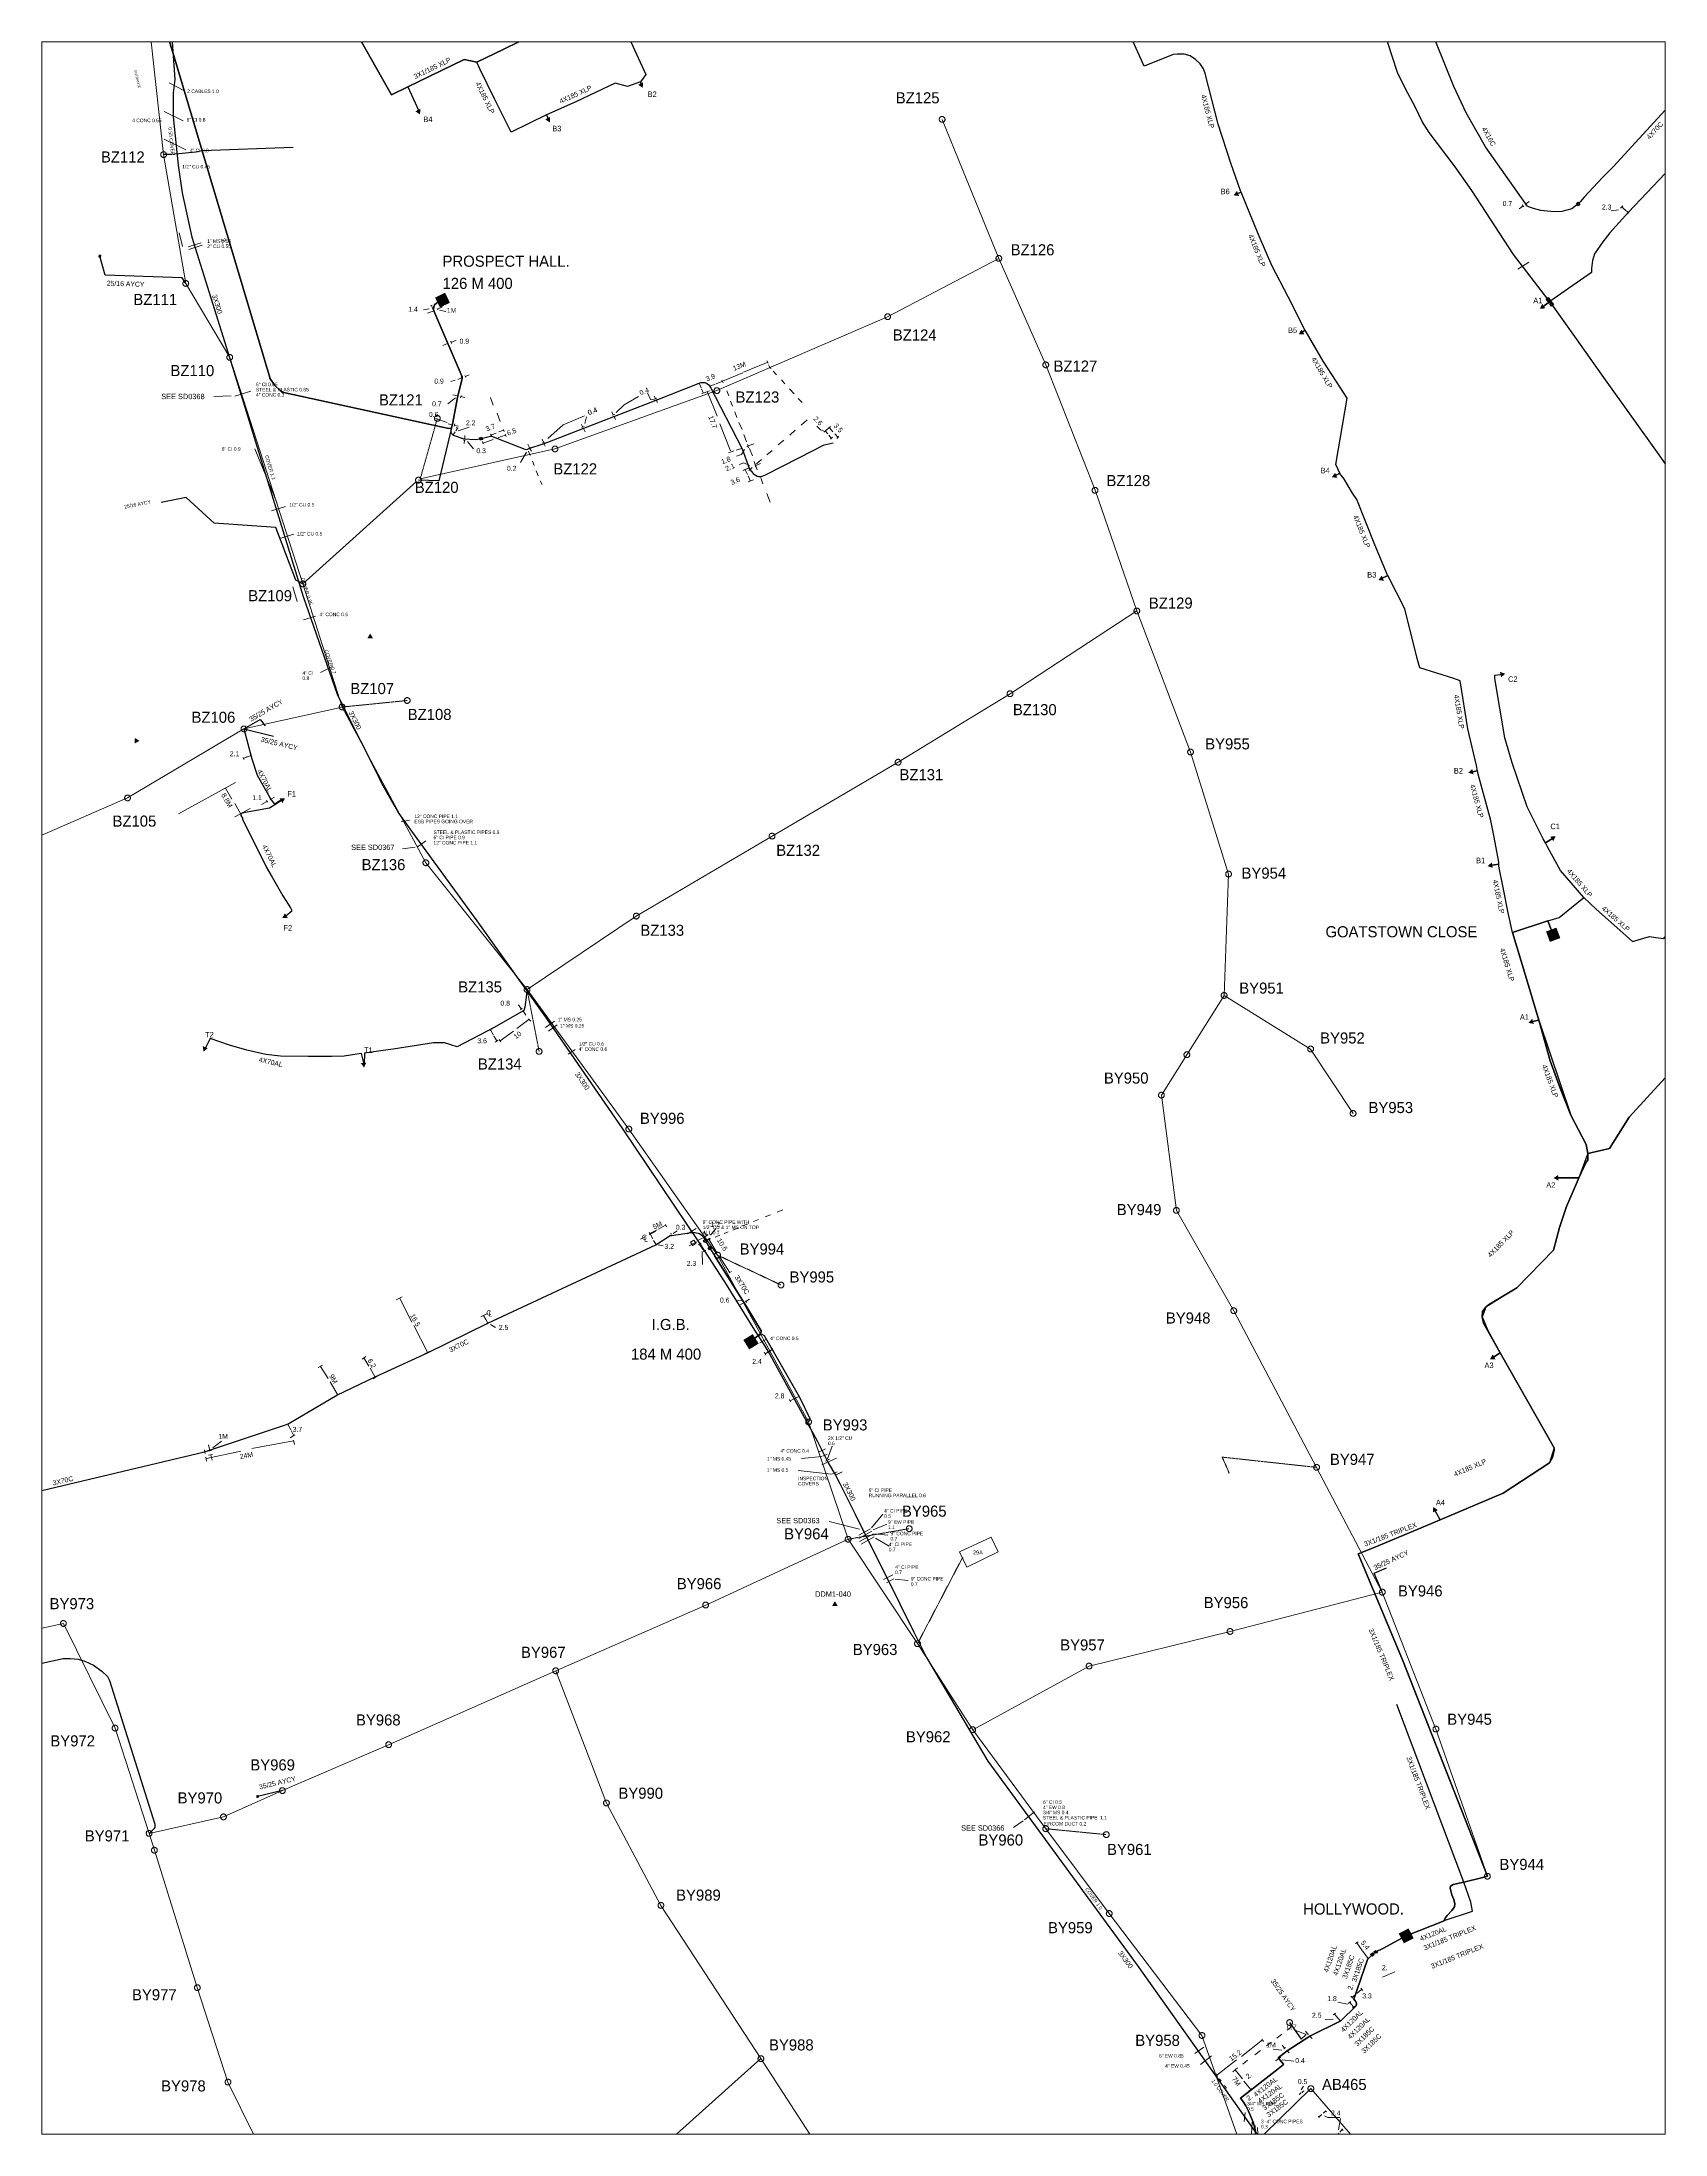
# Model space of a CAD drawing. Header units: metres. Extents: x 317751 to 318190, y 228402 to 228968.
import ezdxf

# ---------------------------------------------------------------- set-up
doc = ezdxf.new("R2010")
doc.units = ezdxf.units.M
doc.header["$MEASUREMENT"] = 0
doc.linetypes.add('DGN Style 4', pattern=[0.01288, 0.00644, -0.00322, 0, -0.00322])
for name, color, linetype, lineweight in [('Level 1', 7, 'Continuous', 0), ('Level 10', 7, 'Continuous', 0), ('Level 14', 7, 'Continuous', 0), ('Level 15', 7, 'Continuous', 0), ('Level 16', 7, 'Continuous', 0), ('Level 17', 7, 'Continuous', 0), ('Level 2', 7, 'Continuous', 0), ('Level 3', 7, 'Continuous', 0), ('Level 34', 7, 'Continuous', 0), ('Level 36', 7, 'Continuous', 0), ('Level 37', 7, 'Continuous', 0), ('Level 38', 7, 'Continuous', 0), ('Level 39', 7, 'Continuous', 0), ('Level 4', 7, 'Continuous', 0), ('Level 5', 7, 'Continuous', 0), ('Level 6', 7, 'Continuous', 0), ('Level 7', 7, 'Continuous', 0)]:
    doc.layers.add(name, color=color, linetype=linetype, lineweight=lineweight)
doc.styles.add('Style-WORKING', font='WORKING.shx')

# ---------------------------------------------------------------- blocks, each defined once
blk = doc.blocks.new('*U1')
at = {"layer": 'Level 6', "color": 5, "linetype": 'Continuous', "lineweight": 13}
blk.add_line((317809.7, 228493.4), (317809.72, 228493.4), dxfattribs=at)
at = {"layer": 'Level 6', "color": 5, "linetype": 'Continuous', "lineweight": 13, "extrusion": (0, 0, -1)}
blk.add_solid([(-317808.94, 228493.63), (-317809.06, 228492.93), (-317809.64, 228493.75), (-317809.76, 228493.05)], dxfattribs=at)
blk = doc.blocks.new('*U2')
at = {"layer": 'Level 6', "color": 5, "linetype": 'Continuous', "lineweight": 13}
blk.add_line((317767.03, 228910.04), (317767.05, 228910.04), dxfattribs=at)
blk.add_solid([(317766.37, 228910.48), (317766.28, 228909.78), (317767.07, 228910.4), (317766.98, 228909.69)], dxfattribs=at)

msp = doc.modelspace()

# ---------------------------------------------------------------- linework, layer by layer
at = {"layer": 'Level 1', "color": 5, "linetype": 'Continuous', "lineweight": 13, "flags": 128}
for points in [[(317780.56, 228968.04), (317783.94, 228937.55)], [(318009.8, 228909.46), (318000, 228933.5), (317994.47, 228947.07)], [(317783.94, 228937.55), (317789.92, 228902.69)], [(317853.34, 228849.86), (317889.77, 228857.91), (317933.55, 228873.69), (317979.74, 228893.68), (318000, 228904.31), (318009.8, 228909.46)], [(318047.12, 228814.07), (318035.82, 228846.72), (318022.51, 228880.66), (318009.8, 228909.46)], [(317789.92, 228902.69), (317801.81, 228882.68), (317821.58, 228821.42)], [(317821.58, 228821.42), (317852.36, 228849.1)], [(317821.58, 228821.42), (317832.2, 228788.09)], [(317911.76, 228731.52), (317948.48, 228753.17), (317982.57, 228773.16), (318000, 228783.83), (318012.83, 228791.69), (318047.12, 228814.07)], [(318070.73, 228710.06), (318071.94, 228742.9), (318061.65, 228775.92), (318047.12, 228814.07)], [(317805.65, 228782.15), (317832.2, 228788.09)], [(317832.2, 228788.09), (317854.84, 228745.95)], [(317805.65, 228782.15), (317774.17, 228763.49), (317751, 228753.4)], [(317854.84, 228745.95), (317882.22, 228711.66)], [(317882.22, 228711.66), (317911.76, 228731.52)], [(317882.22, 228711.66), (317909.74, 228673.93), (317933.74, 228639.81)], [(318095.74, 228582.39), (318073.35, 228624.76), (318057.81, 228651.91), (318053.78, 228683.1), (318060.65, 228694.03), (318070.73, 228710.06)], [(318105.62, 228678.14), (318094.13, 228695.57), (318070.73, 228710.06)], [(317933.74, 228639.81), (317958.36, 228594.68)], [(317958.36, 228594.68), (317969.05, 228562.95)], [(318095.74, 228582.39), (318113.49, 228548.64)], [(317889.97, 228527.35), (317930.52, 228545.15), (317969.05, 228562.95)], [(317969.05, 228562.95), (317987.81, 228534.7)], [(318072.34, 228537.99), (318113.49, 228548.64)], [(318113.49, 228548.64), (318128.02, 228511.58), (318141.94, 228471.77)], [(317770.81, 228511.84), (317756.82, 228540.16), (317751, 228538.86)], [(318002.74, 228511.4), (318034.21, 228528.64), (318072.34, 228537.99)], [(317987.81, 228534.7), (318000, 228515.67), (318002.74, 228511.4)], [(317816.05, 228494.95), (317844.78, 228507.36), (317889.97, 228527.35)], [(317945.45, 228422.43), (317918.42, 228463.89), (317903.69, 228491.58), (317889.97, 228527.35)], [(317770.81, 228511.84), (317780, 228483.38)], [(318002.74, 228511.4), (318022.51, 228484.62)], [(317816.05, 228494.95), (317800.12, 228487.85), (317780, 228483.38)], [(318022.51, 228484.62), (318039.66, 228461.69)], [(317780, 228483.38), (317781.43, 228478.82)], [(317801.33, 228416.08), (317793.04, 228441.64), (317781.43, 228478.82)], [(318039.66, 228461.69), (318064.73, 228428.7)], [(318064.73, 228428.7), (318074.2, 228402)], [(317922.62, 228402), (317945.45, 228422.43)], [(317958.67, 228402), (317945.45, 228422.43)], [(317808.21, 228402), (317801.33, 228416.08)], [(318081.59, 228402), (318094.18, 228414.32)], [(318094.18, 228414.32), (318104.87, 228402)]]:
    msp.add_lwpolyline(points, dxfattribs=at)
at = {"layer": 'Level 10', "color": 7, "linetype": 'Continuous', "lineweight": 0, "flags": 128}
for points in [[(317751, 228968.04), (318190, 228968.04), (318190, 228402), (317751, 228402), (317751, 228968.04)], [(317751, 228968.04), (317751, 228402), (318190, 228402), (318190, 228968.04), (317751, 228968.04)]]:
    msp.add_lwpolyline(points, close=True, dxfattribs=at)
at = {"layer": 'Level 14', "color": 1, "linetype": 'Continuous', "lineweight": 30, "flags": 128}
for points in [[(317859.36, 228898.19), (317857.99, 228897.57), (317857.75, 228897.35), (317857.21, 228896.9), (317857.02, 228896.37), (317856.92, 228895.75), (317856.97, 228895.31), (317864.63, 228877.39), (317864.68, 228877.12), (317864.63, 228876.86), (317863.51, 228872.29), (317862.04, 228864.57), (317861.74, 228863.66), (317861.7, 228863.55), (317861.07, 228863.46), (317859.31, 228863.82), (317816, 228873.31), (317815.32, 228873.84), (317814.05, 228875.08), (317812.68, 228877.04), (317812.62, 228877.23), (317794.32, 228938.57), (317786.47, 228964.87), (317785.54, 228968.04)], [(317785.54, 228968.04), (317786.47, 228964.87), (317794.32, 228938.57), (317812.62, 228877.23), (317812.68, 228877.04), (317814.05, 228875.08), (317815.32, 228873.84), (317816, 228873.31), (317859.31, 228863.82), (317861.07, 228863.46), (317861.7, 228863.55), (317861.74, 228863.66), (317862.04, 228864.57), (317863.51, 228872.29), (317864.63, 228876.86), (317864.68, 228877.12), (317864.63, 228877.39), (317856.97, 228895.31), (317856.92, 228895.75), (317857.02, 228896.37), (317857.21, 228896.9), (317857.75, 228897.35), (317857.99, 228897.57), (317859.36, 228898.19)], [(317879.95, 228968.04), (317875.95, 228966.04), (317868.61, 228962.56), (317865.24, 228963.25), (317849.99, 228955.86), (317845.52, 228953.7), (317837.46, 228968.04)], [(317837.46, 228968.04), (317845.52, 228953.7), (317849.99, 228955.86), (317865.24, 228963.25), (317868.61, 228962.56), (317875.95, 228966.04), (317879.95, 228968.04)], [(318111.72, 228451.28), (318113.68, 228452.22), (318119.97, 228455.64), (318130.24, 228459.74), (318130.25, 228459.76), (318130.53, 228460.46), (318131.09, 228461.19), (318132.34, 228462.48), (318133.03, 228463.51), (318133.08, 228464.34), (318132.86, 228465.48), (318132.34, 228466.77), (318131.83, 228468.58), (318131.95, 228469.09), (318132.63, 228469.51), (318135.58, 228470.2), (318140.3, 228471.32), (318141.94, 228471.77), (318118.93, 228530.32), (318106.94, 228559.01), (318111.33, 228560.68), (318126.8, 228567.23), (318129.17, 228568.23), (318146.17, 228575.45), (318158.71, 228583.66), (318159.55, 228585.06), (318159.97, 228587.01), (318159.97, 228587.7), (318145.4, 228613.42), (318140.88, 228621.41), (318140.48, 228623.13), (318140.62, 228624.55), (318141.47, 228625.69), (318142.19, 228626.4), (318149.87, 228630.95), (318159.83, 228641.18), (318161.43, 228647.27), (318163.28, 228652.96), (318165.99, 228659.22), (318166.67, 228660.72), (318168.62, 228664.98), (318169.09, 228665.51), (318169.09, 228667.33), (318168.67, 228669.7), (318164.47, 228677.67), (318161.65, 228685.02), (318158.94, 228692.41), (318156.03, 228702.72), (318155.83, 228703.39), (318152.26, 228715.45), (318148.7, 228727.11), (318158.32, 228730.24), (318159.72, 228726.47)], [(318159.72, 228726.47), (318158.32, 228730.24), (318148.7, 228727.11), (318155.83, 228703.39), (318164.47, 228677.67), (318168.67, 228669.7), (318169.09, 228667.33), (318174.97, 228668.61), (318180.24, 228677.17), (318190, 228687.76)], [(318190, 228687.76), (318180.24, 228677.17), (318174.97, 228668.61), (318169.09, 228667.33), (318166.67, 228660.72), (318163.28, 228652.96), (318161.43, 228647.27), (318159.83, 228641.18), (318149.87, 228630.95), (318141.47, 228625.69), (318140.48, 228623.13), (318142.01, 228619.4), (318145.4, 228613.42), (318159.97, 228587.7), (318158.71, 228583.66), (318146.17, 228575.45), (318129.17, 228568.23), (318126.8, 228567.23), (318111.33, 228560.68), (318106.94, 228559.01), (318118.93, 228530.32), (318141.94, 228471.77), (318140.3, 228471.32), (318135.52, 228470.19), (318132.63, 228469.51), (318131.95, 228469.09), (318131.83, 228468.58), (318132.34, 228466.77), (318132.86, 228465.48), (318133.08, 228464.34), (318133.03, 228463.51), (318132.34, 228462.48), (318131.09, 228461.19), (318130.53, 228460.46), (318130.24, 228459.74), (318119.97, 228455.64)], [(317751, 228576.16), (317794.98, 228586.62), (317816.92, 228593.89), (317817.61, 228594.16), (317830.78, 228601.96), (317841.12, 228606.84), (317855.26, 228613.41), (317871.65, 228621.39), (317917.06, 228642.59), (317920.96, 228645.16), (317921.26, 228645.16), (317926.72, 228645.96), (317927.69, 228645.96), (317928.86, 228645.7), (317929.74, 228644.9), (317930.43, 228643.64)], [(317930.43, 228643.64), (317930.72, 228643.12), (317931.63, 228641.67)], [(317931.63, 228641.67), (317932.99, 228639.5), (317936.02, 228634.68), (317941.64, 228625.74), (317945.5, 228619.35), (317945.5, 228619.08), (317945.4, 228618.73), (317944.81, 228618.11), (317942.78, 228616.4)], [(318119.97, 228455.64), (318130.24, 228459.74), (318130.25, 228459.76), (318137.86, 228462.32), (318137.41, 228464.78), (318135.58, 228470.2), (318117.44, 228518.23)], [(318079.42, 228402), (318079.12, 228403.3), (318078.59, 228405.24), (318077.29, 228408.24), (318076.59, 228409.7), (318075.79, 228410.88), (318075.14, 228411.76), (318085.34, 228419.66), (318086.72, 228420.77), (318086.76, 228420.94), (318085.38, 228422.66), (318087.8, 228424.56), (318093.95, 228428.52), (318102.25, 228432.64), (318106.44, 228436.73), (318106.51, 228437.32), (318106.33, 228437.86), (318106.18, 228438.11), (318105.84, 228438.53), (318109.5, 228449.21), (318110.83, 228450.59), (318111.31, 228451.08), (318111.72, 228451.28), (318113.68, 228452.22), (318113.68, 228452.23), (318119.97, 228455.64)], [(318079.42, 228402), (318079.12, 228403.3), (318078.59, 228405.24), (318077.29, 228408.24), (318076.59, 228409.7), (318075.79, 228410.88), (318075.14, 228411.76), (318085.34, 228419.66), (318086.72, 228420.77), (318086.76, 228420.94), (318085.38, 228422.66), (318087.8, 228424.56), (318093.95, 228428.52), (318102.25, 228432.64), (318106.44, 228436.73), (318106.51, 228437.32), (318106.33, 228437.86), (318106.18, 228438.11), (318105.84, 228438.53), (318109.5, 228449.21), (318110.83, 228450.59), (318111.31, 228451.08), (318111.72, 228451.28)]]:
    msp.add_lwpolyline(points, dxfattribs=at)
at = {"layer": 'Level 15', "color": 1, "linetype": 'Continuous', "lineweight": 30, "flags": 128}
for points in [[(317930.3, 228643.18), (317929.97, 228643.77), (317930.56, 228644.09), (317930.89, 228643.5), (317930.3, 228643.18)], [(317931.52, 228641.2), (317931.16, 228641.77), (317931.73, 228642.13), (317932.09, 228641.56), (317931.52, 228641.2)], [(318112.17, 228451.12), (318111.56, 228450.83), (318111.27, 228451.43), (318111.87, 228451.73), (318112.16, 228451.12)]]:
    msp.add_lwpolyline(points, dxfattribs=at)
at = {"layer": 'Level 15', "color": 1, "linetype": 'Continuous', "lineweight": 13, "extrusion": (0, 0, -1)}
for points in [[(-317858.64, 228896.17), (-317861.35, 228897.47), (-317857.34, 228898.87), (-317860.04, 228900.18)], [(-318157.79, 228727.36), (-318158.83, 228724.54), (-318160.6, 228728.4), (-318161.65, 228725.58)], [(-317940.71, 228616.85), (-317942.3, 228614.3), (-317943.26, 228618.44), (-317944.85, 228615.89)], [(-318119.33, 228453.62), (-318121.99, 228454.99), (-318117.95, 228456.29), (-318120.62, 228457.66)]]:
    msp.add_solid(points, dxfattribs=at)
at = {"layer": 'Level 17', "color": 212, "linetype": 'Continuous', "lineweight": 0, "flags": 128}
for points in [[(318150.55, 228922.91), (318151.59, 228923.65)], [(318153.27, 228924.89), (318152.23, 228924.14)], [(318175.37, 228922.34), (318175.37, 228922.34), (318177.4, 228922.64)], [(318179.11, 228922.64), (318178.28, 228923.37)], [(318179.16, 228922.59), (318180.02, 228921.86)], [(317854.22, 228895.58), (317854.22, 228895.58), (317855.73, 228895.83)], [(317855.33, 228894.66), (317857, 228895.3)], [(317856.63, 228896.04), (317856.35, 228896.72)], [(317856.68, 228895.97), (317856.93, 228895.32)], [(317859.31, 228896.36), (317858, 228895.77)], [(317860.26, 228895.11), (317860.26, 228895.11), (317858.58, 228895.42)], [(317859.42, 228885.91), (317860.71, 228886.42)], [(317863.02, 228887.35), (317861.73, 228886.73)], [(317940.79, 228878.68), (317947.16, 228881.32)], [(317861.57, 228876.13), (317861.57, 228876.13), (317862.77, 228876.52)], [(317863.49, 228876.7), (317864.51, 228877.16)], [(317866.57, 228877.98), (317865.58, 228877.55)], [(317929.28, 228874.4), (317928.81, 228875.57)], [(317933.13, 228875.45), (317931.64, 228874.87)], [(317933.39, 228875.57), (317934.93, 228876.19)], [(317940.58, 228878.52), (317935.06, 228876.27)], [(317860.8, 228870.14), (317860.8, 228870.14), (317862.86, 228871.7)], [(317862.18, 228872.57), (317863.42, 228872.26)], [(317865.39, 228871.8), (317864.32, 228872.07)], [(317912.34, 228872.09), (317912.34, 228872.09), (317908.49, 228869.83), (317906.35, 228867.81)], [(317914.82, 228873.1), (317915.64, 228871.29), (317916.47, 228871.22)], [(317916.58, 228872.18), (317916.92, 228871.52)], [(317917.48, 228870.43), (317917.1, 228871.1)], [(317929.37, 228874.21), (317929.84, 228873.08)], [(317933.6, 228866.82), (317931.04, 228873.28)], [(317857.47, 228866.18), (317857.47, 228866.18), (317860.63, 228865.09)], [(317860.86, 228864.72), (317861.88, 228864.45)], [(317863.64, 228864.06), (317862.61, 228864.29)], [(317862.91, 228862.77), (317863.38, 228863.55)], [(317866.53, 228863.77), (317866.53, 228863.77), (317863.63, 228862.83)], [(317897.71, 228866.88), (317897.71, 228866.88), (317891.98, 228864.39), (317887.88, 228860.73)], [(317896.95, 228864.52), (317897.25, 228863.86)], [(317897.89, 228862.54), (317897.47, 228863.4)], [(317898.31, 228866.64), (317898.31, 228866.64), (317897.8, 228864.78)], [(317905.16, 228867.91), (317905.51, 228867.13)], [(317906.15, 228865.85), (317905.8, 228866.7)], [(317934.37, 228864.72), (317937.28, 228857.41)], [(317960.57, 228864.1), (317960.57, 228864.1), (317961.6, 228863.12), (317962.41, 228862.81)], [(317964.93, 228862.58), (317963.99, 228863.63)], [(317862.78, 228862.58), (317862.27, 228861.76)], [(317865.18, 228859.39), (317865.26, 228860.25)], [(317865.43, 228861.53), (317865.35, 228860.64)], [(317867.73, 228857.93), (317867.73, 228857.93), (317866.11, 228859.88)], [(317873.07, 228860.49), (317870.39, 228859.43)], [(317873.86, 228862.19), (317872.62, 228861.76)], [(317874.28, 228860.9), (317876.3, 228861.63)], [(317874.54, 228862.5), (317875.83, 228862.97)], [(317882.45, 228859.23), (317882.88, 228858.34)], [(317883.44, 228857.33), (317882.97, 228858.07)], [(317886.3, 228860.52), (317886.65, 228859.74)], [(317887.07, 228858.65), (317886.82, 228859.23)], [(317938.76, 228857.56), (317940.21, 228858.07)], [(317938.9, 228855.99), (317938.9, 228855.99), (317940.18, 228856.45), (317941.04, 228857.78)], [(317943.51, 228859.31), (317942.01, 228858.73)], [(317963.6, 228861.96), (317962.88, 228862.77)], [(317963.86, 228861.61), (317964.5, 228860.87)], [(317965.44, 228862), (317966.3, 228861.1)], [(317880.4, 228854.24), (317880.4, 228854.24), (317882.07, 228857.08)], [(317939.58, 228853.73), (317939.58, 228853.73), (317940.86, 228854.12), (317942.4, 228853.42)], [(317940.85, 228852.23), (317942.09, 228852.74)], [(317941.79, 228850.99), (317941.2, 228852.27)], [(317945.39, 228853.95), (317944.06, 228853.44)], [(317942.01, 228850.6), (317942.56, 228849.32)], [(317806.4, 228774.45), (317806.4, 228774.58), (317805.52, 228774.16)], [(317806.53, 228774.58), (317807.36, 228774.91)], [(317802.36, 228763.18), (317800.65, 228766.11)], [(317803.17, 228761.99), (317804.68, 228759.24)], [(317810.37, 228761.68), (317811.85, 228762.52)], [(317813.93, 228763.74), (317812.91, 228763.15)], [(317879.87, 228707.55), (317880.66, 228706.46)], [(317881.86, 228704.74), (317881.12, 228705.87)], [(317873.17, 228699.28), (317872.34, 228700.75)], [(317878.53, 228700.41), (317874.93, 228697.81)], [(317879.46, 228701.08), (317882.74, 228703.56)], [(317873.26, 228699.07), (317874.05, 228697.81)], [(317917.4, 228646.68), (317915.43, 228645.63)], [(317916.21, 228644.26), (317915.56, 228645.39)], [(317916.42, 228643.8), (317917.1, 228642.67)], [(317919.07, 228642.28), (317917.66, 228642.63)], [(317917.74, 228646.87), (317919.67, 228647.89)], [(317921.08, 228645.73), (317921.15, 228645.47)], [(317921.27, 228644.94), (317921.22, 228645.17)], [(317922.85, 228646.41), (317922.85, 228646.41), (317921.7, 228645.63)], [(317929.47, 228641.81), (317928.86, 228642.72)], [(317930.06, 228646.09), (317930.71, 228645.08)], [(317933.66, 228640.38), (317931.35, 228644.11)], [(317933.29, 228647.03), (317933.29, 228647.03), (317931.79, 228645.24)], [(317929.52, 228641.71), (317930.07, 228640.98)], [(317929.67, 228637.27), (317929.57, 228640.75)], [(317934.47, 228639.13), (317936.99, 228635.16)], [(317851.02, 228621.68), (317847.77, 228628.06)], [(317938.79, 228627.42), (317938.79, 228627.42), (317939.39, 228627.66), (317940.11, 228627.5)], [(317939.71, 228626.3), (317940.91, 228627)], [(317942.36, 228627.89), (317941.42, 228627.27)], [(317851.62, 228620.75), (317855.3, 228613.52)], [(317871.03, 228622.4), (317870.44, 228623.45)], [(317871.03, 228622.4), (317871.63, 228621.36)], [(317873.65, 228620.2), (317873.65, 228620.2), (317872.37, 228621.06)], [(317947.69, 228613.77), (317948.63, 228614.35)], [(317828.43, 228606.43), (317826.38, 228609.7)], [(317839.47, 228609.78), (317838.1, 228612.04)], [(317839.81, 228609.23), (317841.1, 228606.75)], [(317947.47, 228613.65), (317946.58, 228613.15)], [(317828.95, 228605.5), (317830.91, 228602.08)], [(317954.4, 228600.9), (317953.38, 228600.39)], [(317954.62, 228601.01), (317955.73, 228601.56)], [(317818.29, 228592.51), (317817.44, 228594.14)], [(317818.38, 228592.35), (317819.06, 228591.11)], [(317804.84, 228586.78), (317795.57, 228584.79)], [(317796.06, 228588.51), (317796.4, 228586.96)], [(317799.57, 228589.44), (317799.57, 228589.44), (317797.23, 228587.67)], [(317807.77, 228587.45), (317819.03, 228589.53)], [(317797.04, 228584.34), (317796.74, 228585.76)], [(318108.05, 228451.7), (318106.59, 228453.76)], [(318108.15, 228451.56), (318109.66, 228449.55)], [(318116.93, 228445.95), (318116.93, 228445.95), (318113.6, 228444.49)], [(318106.49, 228440.03), (318105.39, 228438.98)], [(318106.69, 228440.12), (318107.9, 228441.13)], [(318098.02, 228433.05), (318100.23, 228433.14)], [(318101.36, 228433.58), (318100.6, 228434.44)], [(318101.41, 228433.48), (318102.16, 228432.7)], [(318101.44, 228437.71), (318101.44, 228437.71), (318104.06, 228437.17)], [(318105.28, 228436.96), (318104.73, 228437.65)], [(318105.34, 228436.87), (318105.74, 228436.32)], [(318075.41, 228422.98), (318081.1, 228427.48)], [(318090.16, 228430.02), (318092.78, 228429.02)], [(318092.73, 228429.82), (318093.41, 228429.05)], [(318094.5, 228427.84), (318093.88, 228428.52)], [(318074.12, 228422.1), (318068.76, 228417.98)], [(318084.02, 228424.99), (318084.02, 228424.99), (318086.34, 228424.71)], [(318084.61, 228421.83), (318085.18, 228422.23)], [(318086.04, 228422.86), (318085.49, 228422.48)], [(318086.41, 228426.03), (318087.09, 228425.27)], [(318089.56, 228421.79), (318089.56, 228421.79), (318086.44, 228422.15)], [(318088.3, 228424), (318087.77, 228424.53)], [(318075.66, 228417), (318073.75, 228419.4)], [(318076.09, 228416.38), (318077.91, 228414.05)], [(318091.01, 228412.73), (318091.41, 228412.99)], [(318092.18, 228415.01), (318092.18, 228415.01), (318091.57, 228414)], [(318092.42, 228413.76), (318091.83, 228413.33)], [(318097.17, 228407.33), (318096.37, 228406.71)], [(318097.5, 228407.64), (318098.22, 228408.2)], [(318102.04, 228406.5), (318102.04, 228406.5), (318098.82, 228406.5), (318097.91, 228406.95)], [(318102.24, 228406.22), (318102.24, 228406.22), (318101.64, 228403.2)], [(318101.74, 228402.27), (318101.45, 228402)], [(318101.99, 228402.52), (318102.7, 228403.23)]]:
    msp.add_lwpolyline(points, dxfattribs=at)
at = {"layer": 'Level 17', "color": 33, "linetype": 'Continuous', "lineweight": 13, "flags": 128}
for points in [[(318151.37, 228923.91), (318151.8, 228923.39)], [(318152.05, 228924.37), (318152.45, 228923.88)], [(318178.53, 228923.67), (318177.96, 228923.05)], [(318180.37, 228922.23), (318179.79, 228921.56)], [(318150.17, 228906.51), (318153.17, 228908.42)], [(317856.57, 228896.84), (317856.14, 228896.67)], [(317856.95, 228895.54), (317857.19, 228895.09)], [(317857.89, 228895.91), (317858.07, 228895.5)], [(317860.66, 228886.73), (317860.92, 228886.11)], [(317861.56, 228887.08), (317861.82, 228886.42)], [(317947.38, 228881.13), (317947.08, 228881.79)], [(317947.55, 228880.66), (317947.8, 228880.08)], [(317864.43, 228877.51), (317864.64, 228877.05)], [(317865.41, 228877.75), (317865.67, 228877.28)], [(317928.98, 228875.72), (317928.43, 228875.53)], [(317931.77, 228874.56), (317931.42, 228875.3)], [(317935.27, 228875.8), (317934.89, 228876.54)], [(317948.19, 228879.65), (317947.8, 228880.16)], [(317949.68, 228877.98), (317948.79, 228878.99)], [(317951.91, 228875.53), (317951.01, 228876.62)], [(317863.51, 228872.57), (317863.38, 228871.99)], [(317864.36, 228872.34), (317864.19, 228871.72)], [(317872.31, 228871.85), (317873.08, 228869.75)], [(317916.58, 228871.37), (317917.27, 228871.64)], [(317916.71, 228871.02), (317917.44, 228871.29)], [(317930.14, 228873.12), (317929.46, 228872.89)], [(317931.55, 228873.67), (317930.1, 228873.12)], [(317936.26, 228873.59), (317936.77, 228872.27)], [(317937.28, 228870.86), (317937.79, 228869.46)], [(317954.47, 228872.85), (317953.23, 228874.21)], [(317956.61, 228870.47), (317955.54, 228871.6)], [(317862.01, 228864.83), (317861.88, 228864.21)], [(317862.7, 228864.68), (317862.52, 228864.06)], [(317863.08, 228863.71), (317863.55, 228863.51)], [(317874.1, 228867.58), (317874.96, 228865.32)], [(317897.04, 228863.75), (317897.68, 228864.02)], [(317897.21, 228863.4), (317897.81, 228863.59)], [(317905.34, 228867.01), (317905.93, 228867.25)], [(317905.46, 228866.58), (317906.1, 228866.86)], [(317938.39, 228867.91), (317938.99, 228866.43)], [(317939.51, 228865.03), (317940.36, 228863.16)], [(317957.96, 228865.81), (317956.38, 228864.33)], [(317962.49, 228862.46), (317964.29, 228863.98)], [(317861.92, 228861.84), (317862.44, 228861.65)], [(317865.05, 228860.25), (317865.52, 228860.21)], [(317865.09, 228860.64), (317865.52, 228860.64)], [(317870.14, 228859.89), (317870.34, 228859.25)], [(317872.36, 228861.92), (317872.57, 228861.49)], [(317875.83, 228863.16), (317876.04, 228862.66)], [(317876.3, 228861.95), (317876.55, 228861.31)], [(317882.62, 228858.15), (317883.09, 228858.34)], [(317882.71, 228857.99), (317883.18, 228858.18)], [(317886.43, 228859.58), (317886.9, 228859.78)], [(317886.52, 228859.12), (317887.12, 228859.39)], [(317940.17, 228858.38), (317940.55, 228857.41)], [(317940.87, 228861.84), (317941.56, 228859.82)], [(317941.64, 228858.58), (317942.58, 228858.96)], [(317941.79, 228859.12), (317942.14, 228858.18)], [(317942.33, 228858.03), (317943.18, 228856.01)], [(317951.67, 228860.32), (317950.13, 228859.04)], [(317954.75, 228863.01), (317953.3, 228861.68)], [(317964.84, 228861.06), (317964.29, 228860.6)], [(317966.56, 228861.26), (317966, 228860.75)], [(317883.05, 228856.11), (317882.58, 228857.28)], [(317884.12, 228853.39), (317883.65, 228854.63)], [(317885.23, 228850.67), (317884.72, 228851.95)], [(317938.14, 228857.41), (317936.68, 228856.86)], [(317940.55, 228852.12), (317941.75, 228852.55)], [(317942.05, 228853.25), (317942.35, 228852.47)], [(317943.12, 228852.9), (317942.18, 228852.04)], [(317943.61, 228854.53), (317944.47, 228852.27)], [(317943.8, 228853.91), (317944.1, 228853.01)], [(317945.6, 228855.07), (317944.23, 228853.87)], [(317948.47, 228857.52), (317947.05, 228856.36)], [(317886.26, 228848.29), (317885.79, 228849.3)], [(317943.46, 228849.59), (317942.01, 228848.97)], [(317945.41, 228850.1), (317946.01, 228848.46)], [(317947.03, 228845.82), (317947.97, 228843.49)], [(317805.42, 228774.45), (317805.66, 228773.9)], [(317807.41, 228775.17), (317807.6, 228774.62)], [(317787.96, 228759.15), (317803.37, 228767.67)], [(317811.76, 228762.77), (317812.03, 228762.31)], [(317812.68, 228763.36), (317812.91, 228762.98)], [(317803.17, 228758.42), (317807.3, 228760.62)], [(317880.93, 228706.59), (317880.42, 228706.21)], [(317881.3, 228706.04), (317880.75, 228705.66)], [(317872.39, 228700.87), (317872.11, 228700.66)], [(317872.75, 228701.08), (317872.29, 228700.75)], [(317882.64, 228703.69), (317883.2, 228703.1)], [(317874.37, 228697.93), (317873.63, 228697.43)], [(317874.65, 228698.1), (317875.16, 228697.47)], [(317940.4, 228647.69), (317941.81, 228648.2)], [(317943.48, 228648.9), (317944.8, 228649.44)], [(317946.6, 228650.14), (317948.05, 228650.72)], [(317949.85, 228651.42), (317951.35, 228652.05)], [(317914.28, 228644.85), (317912.91, 228644.11)], [(317915.56, 228645.36), (317915.22, 228645.9)], [(317917.02, 228646.25), (317915.26, 228645.27)], [(317917.87, 228643.02), (317916.55, 228642.32)], [(317919.62, 228648.08), (317919.97, 228647.46)], [(317921.07, 228645.44), (317921.2, 228645.47)], [(317921.15, 228645.16), (317921.28, 228645.19)], [(317928.01, 228643.45), (317926.04, 228642.31)], [(317927.35, 228643.82), (317926.39, 228643.27), (317927, 228642.4), (317927.96, 228643), (317927.35, 228643.82)], [(317929.27, 228643), (317928.56, 228642.58)], [(317928.71, 228643.91), (317929.62, 228644.42)], [(317930.49, 228644.89), (317931.09, 228645.28)], [(317930.77, 228643.76), (317931.84, 228644.19)], [(317931.01, 228643.95), (317931.69, 228644.38)], [(317933.12, 228644.7), (317934.36, 228645.2)], [(317935.48, 228645.63), (317936.59, 228646.1)], [(317937.87, 228646.6), (317939.24, 228647.14)], [(317930.52, 228641.16), (317929.82, 228640.75)], [(317936.86, 228635.01), (317937.55, 228635.4)], [(317848.45, 228628.53), (317846.83, 228627.67)], [(317940.74, 228627.15), (317941.08, 228626.8)], [(317941.25, 228627.46), (317941.55, 228627)], [(317869.71, 228623.14), (317871.51, 228624.04)], [(317871.34, 228621.16), (317872.32, 228621.7)], [(317948.41, 228614.74), (317948.8, 228614.12)], [(317826.89, 228610.01), (317825.7, 228609.39)], [(317838.61, 228612.35), (317837.59, 228611.65)], [(317855.81, 228613.75), (317854.44, 228613.13)], [(317946.32, 228613.54), (317946.79, 228612.76)], [(317841.52, 228606.98), (317840.58, 228606.36)], [(317831.43, 228602.16), (317830.57, 228601.84)], [(317953.16, 228600.74), (317953.46, 228600.08)], [(317955.64, 228601.87), (317955.9, 228601.29)], [(317818.21, 228594.45), (317816.92, 228593.83)], [(317795.38, 228586.65), (317794.45, 228586.52)], [(317795.13, 228586.12), (317794.94, 228587.14)], [(317795.86, 228586.74), (317796.89, 228586.96)], [(317819.41, 228591.19), (317818.12, 228590.41)], [(317819.08, 228589.75), (317819.33, 228588.6)], [(317795.33, 228585.18), (317795.57, 228584.03)], [(317796.06, 228585.67), (317797.18, 228585.89)], [(318001.13, 228555.35), (318009.59, 228559.53), (318007.72, 228563.54), (317999.17, 228559.52), (318001.13, 228555.35)], [(318106.29, 228453.58), (318106.95, 228454.04)], [(318109.41, 228449.32), (318109.97, 228449.73)], [(318105.54, 228438.79), (318105.03, 228439.34)], [(318108.2, 228440.85), (318107.7, 228441.45)], [(318100.85, 228434.72), (318100.25, 228434.26)], [(318105.03, 228437.92), (318104.28, 228437.33)], [(318106.19, 228436.6), (318105.49, 228436.05)], [(318080.96, 228427.73), (318081.42, 228427.1)], [(318086.34, 228429.04), (318084.95, 228428.01)], [(318089.16, 228431.21), (318087.8, 228430.14)], [(318093.56, 228429.15), (318093.25, 228428.92)], [(318094.06, 228428.65), (318093.76, 228428.42)], [(318102.52, 228432.93), (318101.86, 228432.38)], [(318077.08, 228421.99), (318075.77, 228420.96)], [(318080.57, 228424.67), (318079.01, 228423.45)], [(318083.47, 228426.89), (318082.16, 228425.93)], [(318085.1, 228422.33), (318085.27, 228422.14)], [(318085.45, 228422.54), (318085.6, 228422.34)], [(318087.34, 228425.47), (318086.84, 228425.07)], [(318088.11, 228424.8), (318087.59, 228424.4)], [(318068.48, 228418.31), (318068.94, 228417.6)], [(318069.45, 228416.97), (318069.91, 228416.38)], [(318074.38, 228419.91), (318073.05, 228418.88)], [(318070.84, 228415.12), (318071.34, 228414.45)], [(318078.36, 228414.39), (318077.3, 228413.54)], [(318091.3, 228413.14), (318091.48, 228412.9)], [(318091.74, 228413.45), (318091.91, 228413.22)], [(318096.19, 228406.91), (318096.51, 228406.52)], [(318098.09, 228408.35), (318098.43, 228408.01)], [(318102.55, 228403.42), (318102.92, 228402.98)]]:
    msp.add_lwpolyline(points, dxfattribs=at)
at = {"layer": 'Level 2', "color": 5, "linetype": 'DGN Style 4', "lineweight": 13, "flags": 128}
for points in [[(317853.34, 228849.86), (317857.95, 228866.18)], [(317832.2, 228788.09), (317849.8, 228789.85)], [(317882.22, 228711.66), (317885.48, 228694.92)], [(317933.74, 228639.81), (317950.89, 228631.72)], [(318095.74, 228582.39), (318070.2, 228585.16), (318072.09, 228580.9)], [(317969.05, 228562.95), (317985.56, 228565.81)], [(317987.81, 228534.7), (317999.99, 228557.98)], [(318022.51, 228484.62), (318038.87, 228483.04)]]:
    msp.add_lwpolyline(points, dxfattribs=at)
at = {"layer": 'Level 3', "color": 5, "linetype": 'Continuous', "lineweight": 13, "flags": 128}
for points in [[(317995.25, 228947.06), (317995.25, 228947.15), (317995.24, 228947.23), (317995.22, 228947.31), (317995.19, 228947.38), (317995.15, 228947.46), (317995.11, 228947.53), (317995.05, 228947.59), (317995, 228947.65), (317994.93, 228947.7), (317994.86, 228947.74), (317994.79, 228947.78), (317994.71, 228947.81), (317994.63, 228947.83), (317994.55, 228947.84), (317994.47, 228947.85), (317994.39, 228947.84), (317994.31, 228947.83), (317994.23, 228947.81), (317994.15, 228947.78), (317994.08, 228947.74), (317994.01, 228947.7), (317993.95, 228947.65), (317993.89, 228947.59), (317993.84, 228947.53), (317993.79, 228947.46), (317993.75, 228947.38), (317993.73, 228947.31), (317993.7, 228947.23), (317993.69, 228947.15), (317993.69, 228947.06), (317993.69, 228946.98), (317993.7, 228946.9), (317993.73, 228946.82), (317993.75, 228946.75), (317993.79, 228946.67), (317993.84, 228946.6), (317993.89, 228946.54), (317993.95, 228946.48), (317994.01, 228946.43), (317994.08, 228946.39), (317994.15, 228946.35), (317994.23, 228946.32), (317994.31, 228946.3), (317994.39, 228946.29), (317994.47, 228946.28), (317994.55, 228946.29), (317994.63, 228946.3), (317994.71, 228946.32), (317994.79, 228946.35), (317994.86, 228946.39), (317994.93, 228946.43), (317995, 228946.48), (317995.05, 228946.54), (317995.11, 228946.6), (317995.15, 228946.67), (317995.19, 228946.75), (317995.22, 228946.82), (317995.24, 228946.9), (317995.25, 228946.98), (317995.25, 228947.06)], [(317784.72, 228937.55), (317784.72, 228937.63), (317784.71, 228937.71), (317784.68, 228937.79), (317784.66, 228937.87), (317784.62, 228937.94), (317784.57, 228938.01), (317784.52, 228938.07), (317784.46, 228938.13), (317784.4, 228938.18), (317784.33, 228938.23), (317784.26, 228938.27), (317784.18, 228938.3), (317784.1, 228938.32), (317784.02, 228938.33), (317783.94, 228938.33), (317783.86, 228938.33), (317783.78, 228938.32), (317783.7, 228938.3), (317783.62, 228938.27), (317783.55, 228938.23), (317783.48, 228938.18), (317783.41, 228938.13), (317783.36, 228938.07), (317783.3, 228938.01), (317783.26, 228937.94), (317783.22, 228937.87), (317783.19, 228937.79), (317783.17, 228937.71), (317783.16, 228937.63), (317783.16, 228937.55), (317783.16, 228937.47), (317783.17, 228937.39), (317783.19, 228937.31), (317783.22, 228937.23), (317783.26, 228937.16), (317783.3, 228937.09), (317783.36, 228937.03), (317783.41, 228936.97), (317783.48, 228936.92), (317783.55, 228936.87), (317783.62, 228936.83), (317783.7, 228936.8), (317783.78, 228936.78), (317783.86, 228936.77), (317783.94, 228936.77), (317784.02, 228936.77), (317784.1, 228936.78), (317784.18, 228936.8), (317784.26, 228936.83), (317784.33, 228936.87), (317784.4, 228936.92), (317784.46, 228936.97), (317784.52, 228937.03), (317784.57, 228937.09), (317784.62, 228937.16), (317784.66, 228937.23), (317784.68, 228937.31), (317784.71, 228937.39), (317784.72, 228937.47), (317784.72, 228937.55)], [(318010.59, 228909.46), (318010.58, 228909.54), (318010.57, 228909.62), (318010.55, 228909.7), (318010.52, 228909.78), (318010.48, 228909.85), (318010.44, 228909.92), (318010.38, 228909.98), (318010.33, 228910.04), (318010.26, 228910.09), (318010.19, 228910.14), (318010.12, 228910.18), (318010.04, 228910.2), (318009.96, 228910.23), (318009.88, 228910.24), (318009.8, 228910.24), (318009.72, 228910.24), (318009.64, 228910.23), (318009.56, 228910.2), (318009.48, 228910.18), (318009.41, 228910.14), (318009.34, 228910.09), (318009.28, 228910.04), (318009.22, 228909.98), (318009.17, 228909.92), (318009.12, 228909.85), (318009.09, 228909.78), (318009.06, 228909.7), (318009.04, 228909.62), (318009.02, 228909.54), (318009.02, 228909.46), (318009.02, 228909.38), (318009.04, 228909.3), (318009.06, 228909.22), (318009.09, 228909.14), (318009.12, 228909.07), (318009.17, 228909), (318009.22, 228908.93), (318009.28, 228908.88), (318009.34, 228908.82), (318009.41, 228908.78), (318009.48, 228908.74), (318009.56, 228908.71), (318009.64, 228908.69), (318009.72, 228908.68), (318009.8, 228908.67), (318009.88, 228908.68), (318009.96, 228908.69), (318010.04, 228908.71), (318010.12, 228908.74), (318010.19, 228908.78), (318010.26, 228908.82), (318010.33, 228908.88), (318010.38, 228908.93), (318010.44, 228909), (318010.48, 228909.07), (318010.52, 228909.14), (318010.55, 228909.22), (318010.57, 228909.3), (318010.58, 228909.38), (318010.59, 228909.46)], [(317790.71, 228902.69), (317790.7, 228902.77), (317790.69, 228902.85), (317790.67, 228902.93), (317790.64, 228903.01), (317790.6, 228903.08), (317790.56, 228903.15), (317790.51, 228903.21), (317790.45, 228903.27), (317790.38, 228903.32), (317790.32, 228903.37), (317790.24, 228903.4), (317790.17, 228903.43), (317790.09, 228903.45), (317790.01, 228903.47), (317789.92, 228903.47), (317789.84, 228903.47), (317789.76, 228903.45), (317789.68, 228903.43), (317789.6, 228903.4), (317789.53, 228903.37), (317789.46, 228903.32), (317789.4, 228903.27), (317789.34, 228903.21), (317789.29, 228903.15), (317789.24, 228903.08), (317789.21, 228903.01), (317789.18, 228902.93), (317789.16, 228902.85), (317789.14, 228902.77), (317789.14, 228902.69), (317789.14, 228902.61), (317789.16, 228902.52), (317789.18, 228902.45), (317789.21, 228902.37), (317789.24, 228902.3), (317789.29, 228902.23), (317789.34, 228902.16), (317789.4, 228902.11), (317789.46, 228902.05), (317789.53, 228902.01), (317789.61, 228901.97), (317789.68, 228901.94), (317789.76, 228901.92), (317789.84, 228901.91), (317789.92, 228901.9), (317790.01, 228901.91), (317790.09, 228901.92), (317790.17, 228901.94), (317790.24, 228901.97), (317790.32, 228902.01), (317790.38, 228902.05), (317790.45, 228902.11), (317790.51, 228902.16), (317790.56, 228902.23), (317790.6, 228902.3), (317790.64, 228902.37), (317790.67, 228902.45), (317790.69, 228902.52), (317790.7, 228902.61), (317790.71, 228902.69)], [(317980.53, 228893.68), (317980.52, 228893.76), (317980.51, 228893.84), (317980.49, 228893.92), (317980.46, 228894), (317980.42, 228894.07), (317980.38, 228894.14), (317980.33, 228894.2), (317980.27, 228894.26), (317980.21, 228894.31), (317980.14, 228894.36), (317980.06, 228894.4), (317979.99, 228894.43), (317979.91, 228894.45), (317979.83, 228894.46), (317979.74, 228894.46), (317979.66, 228894.46), (317979.58, 228894.45), (317979.5, 228894.43), (317979.43, 228894.4), (317979.35, 228894.36), (317979.28, 228894.31), (317979.22, 228894.26), (317979.16, 228894.2), (317979.11, 228894.14), (317979.07, 228894.07), (317979.03, 228894), (317979, 228893.92), (317978.98, 228893.84), (317978.97, 228893.76), (317978.96, 228893.68), (317978.97, 228893.6), (317978.98, 228893.52), (317979, 228893.44), (317979.03, 228893.36), (317979.07, 228893.29), (317979.11, 228893.22), (317979.16, 228893.16), (317979.22, 228893.1), (317979.28, 228893.05), (317979.35, 228893), (317979.43, 228892.96), (317979.5, 228892.93), (317979.58, 228892.91), (317979.66, 228892.9), (317979.74, 228892.9), (317979.83, 228892.9), (317979.91, 228892.91), (317979.99, 228892.93), (317980.06, 228892.96), (317980.14, 228893), (317980.21, 228893.05), (317980.27, 228893.1), (317980.33, 228893.16), (317980.38, 228893.22), (317980.42, 228893.29), (317980.46, 228893.36), (317980.49, 228893.44), (317980.51, 228893.52), (317980.52, 228893.6), (317980.53, 228893.68)], [(317802.59, 228882.68), (317802.59, 228882.77), (317802.58, 228882.85), (317802.56, 228882.93), (317802.53, 228883), (317802.49, 228883.08), (317802.44, 228883.14), (317802.39, 228883.21), (317802.33, 228883.27), (317802.27, 228883.32), (317802.2, 228883.36), (317802.13, 228883.4), (317802.05, 228883.43), (317801.97, 228883.45), (317801.89, 228883.46), (317801.81, 228883.47), (317801.73, 228883.46), (317801.65, 228883.45), (317801.57, 228883.43), (317801.49, 228883.4), (317801.42, 228883.36), (317801.35, 228883.32), (317801.29, 228883.27), (317801.23, 228883.21), (317801.18, 228883.14), (317801.13, 228883.08), (317801.09, 228883), (317801.06, 228882.93), (317801.04, 228882.85), (317801.03, 228882.77), (317801.03, 228882.68), (317801.03, 228882.6), (317801.04, 228882.52), (317801.06, 228882.44), (317801.09, 228882.36), (317801.13, 228882.29), (317801.18, 228882.22), (317801.23, 228882.16), (317801.29, 228882.1), (317801.35, 228882.05), (317801.42, 228882), (317801.49, 228881.97), (317801.57, 228881.94), (317801.65, 228881.92), (317801.73, 228881.9), (317801.81, 228881.9), (317801.89, 228881.9), (317801.97, 228881.92), (317802.05, 228881.94), (317802.13, 228881.97), (317802.2, 228882), (317802.27, 228882.05), (317802.33, 228882.1), (317802.39, 228882.16), (317802.44, 228882.22), (317802.49, 228882.29), (317802.53, 228882.37), (317802.56, 228882.44), (317802.58, 228882.52), (317802.59, 228882.6), (317802.59, 228882.68)], [(318023.29, 228880.66), (318023.29, 228880.74), (318023.28, 228880.82), (318023.26, 228880.9), (318023.23, 228880.98), (318023.19, 228881.05), (318023.15, 228881.12), (318023.09, 228881.18), (318023.04, 228881.24), (318022.97, 228881.29), (318022.9, 228881.34), (318022.83, 228881.38), (318022.75, 228881.4), (318022.67, 228881.43), (318022.59, 228881.44), (318022.51, 228881.44), (318022.43, 228881.44), (318022.35, 228881.43), (318022.27, 228881.4), (318022.19, 228881.38), (318022.12, 228881.34), (318022.05, 228881.29), (318021.99, 228881.24), (318021.93, 228881.18), (318021.88, 228881.12), (318021.83, 228881.05), (318021.79, 228880.98), (318021.77, 228880.9), (318021.74, 228880.82), (318021.73, 228880.74), (318021.73, 228880.66), (318021.73, 228880.58), (318021.74, 228880.5), (318021.77, 228880.42), (318021.79, 228880.34), (318021.83, 228880.27), (318021.88, 228880.2), (318021.93, 228880.13), (318021.99, 228880.08), (318022.05, 228880.02), (318022.12, 228879.98), (318022.19, 228879.94), (318022.27, 228879.91), (318022.35, 228879.89), (318022.43, 228879.88), (318022.51, 228879.88), (318022.59, 228879.88), (318022.67, 228879.89), (318022.75, 228879.91), (318022.83, 228879.94), (318022.9, 228879.98), (318022.97, 228880.02), (318023.04, 228880.08), (318023.09, 228880.13), (318023.15, 228880.2), (318023.19, 228880.27), (318023.23, 228880.34), (318023.26, 228880.42), (318023.28, 228880.5), (318023.29, 228880.58), (318023.29, 228880.66)], [(317934.33, 228873.69), (317934.33, 228873.77), (317934.31, 228873.85), (317934.29, 228873.93), (317934.26, 228874), (317934.23, 228874.08), (317934.18, 228874.15), (317934.13, 228874.21), (317934.07, 228874.27), (317934.01, 228874.32), (317933.94, 228874.36), (317933.87, 228874.4), (317933.79, 228874.43), (317933.71, 228874.45), (317933.63, 228874.47), (317933.55, 228874.47), (317933.47, 228874.47), (317933.38, 228874.45), (317933.31, 228874.43), (317933.23, 228874.4), (317933.16, 228874.36), (317933.09, 228874.32), (317933.02, 228874.27), (317932.97, 228874.21), (317932.91, 228874.15), (317932.87, 228874.08), (317932.83, 228874), (317932.8, 228873.93), (317932.78, 228873.85), (317932.77, 228873.77), (317932.76, 228873.69), (317932.77, 228873.6), (317932.78, 228873.52), (317932.8, 228873.44), (317932.83, 228873.37), (317932.87, 228873.29), (317932.91, 228873.23), (317932.97, 228873.16), (317933.02, 228873.1), (317933.09, 228873.05), (317933.16, 228873.01), (317933.23, 228872.97), (317933.31, 228872.94), (317933.38, 228872.92), (317933.47, 228872.91), (317933.55, 228872.9), (317933.63, 228872.91), (317933.71, 228872.92), (317933.79, 228872.94), (317933.87, 228872.97), (317933.94, 228873.01), (317934.01, 228873.05), (317934.07, 228873.1), (317934.13, 228873.16), (317934.18, 228873.23), (317934.23, 228873.29), (317934.26, 228873.37), (317934.29, 228873.44), (317934.31, 228873.52), (317934.33, 228873.6), (317934.33, 228873.69)], [(317858.74, 228866.18), (317858.73, 228866.26), (317858.72, 228866.34), (317858.7, 228866.42), (317858.67, 228866.5), (317858.63, 228866.57), (317858.59, 228866.64), (317858.54, 228866.7), (317858.48, 228866.76), (317858.42, 228866.81), (317858.35, 228866.86), (317858.27, 228866.89), (317858.2, 228866.92), (317858.12, 228866.94), (317858.04, 228866.96), (317857.95, 228866.96), (317857.87, 228866.96), (317857.79, 228866.94), (317857.71, 228866.92), (317857.64, 228866.89), (317857.56, 228866.86), (317857.49, 228866.81), (317857.43, 228866.76), (317857.37, 228866.7), (317857.32, 228866.64), (317857.28, 228866.57), (317857.24, 228866.5), (317857.21, 228866.42), (317857.19, 228866.34), (317857.18, 228866.26), (317857.17, 228866.18), (317857.18, 228866.09), (317857.19, 228866.01), (317857.21, 228865.93), (317857.24, 228865.86), (317857.28, 228865.78), (317857.32, 228865.72), (317857.37, 228865.65), (317857.43, 228865.59), (317857.49, 228865.54), (317857.56, 228865.5), (317857.64, 228865.46), (317857.71, 228865.43), (317857.79, 228865.41), (317857.87, 228865.4), (317857.95, 228865.39), (317858.04, 228865.4), (317858.12, 228865.41), (317858.2, 228865.43), (317858.27, 228865.46), (317858.35, 228865.5), (317858.42, 228865.54), (317858.48, 228865.59), (317858.54, 228865.65), (317858.59, 228865.72), (317858.63, 228865.78), (317858.67, 228865.86), (317858.7, 228865.93), (317858.72, 228866.01), (317858.73, 228866.09), (317858.74, 228866.18)], [(317890.56, 228857.91), (317890.55, 228857.99), (317890.54, 228858.07), (317890.52, 228858.15), (317890.49, 228858.23), (317890.45, 228858.3), (317890.41, 228858.37), (317890.35, 228858.43), (317890.3, 228858.49), (317890.23, 228858.54), (317890.16, 228858.59), (317890.09, 228858.63), (317890.01, 228858.66), (317889.93, 228858.68), (317889.85, 228858.69), (317889.77, 228858.69), (317889.69, 228858.69), (317889.61, 228858.68), (317889.53, 228858.66), (317889.45, 228858.63), (317889.38, 228858.59), (317889.31, 228858.54), (317889.25, 228858.49), (317889.19, 228858.43), (317889.14, 228858.37), (317889.09, 228858.3), (317889.06, 228858.23), (317889.03, 228858.15), (317889.01, 228858.07), (317888.99, 228857.99), (317888.99, 228857.91), (317888.99, 228857.83), (317889.01, 228857.75), (317889.03, 228857.67), (317889.06, 228857.59), (317889.09, 228857.52), (317889.14, 228857.45), (317889.19, 228857.39), (317889.25, 228857.33), (317889.31, 228857.28), (317889.38, 228857.23), (317889.45, 228857.19), (317889.53, 228857.16), (317889.61, 228857.14), (317889.69, 228857.13), (317889.77, 228857.13), (317889.85, 228857.13), (317889.93, 228857.14), (317890.01, 228857.16), (317890.09, 228857.19), (317890.16, 228857.23), (317890.23, 228857.28), (317890.3, 228857.33), (317890.35, 228857.39), (317890.41, 228857.45), (317890.45, 228857.52), (317890.49, 228857.59), (317890.52, 228857.67), (317890.54, 228857.75), (317890.55, 228857.83), (317890.56, 228857.91)], [(317853.64, 228849.47), (317853.63, 228849.55), (317853.62, 228849.63), (317853.6, 228849.71), (317853.57, 228849.79), (317853.53, 228849.86), (317853.49, 228849.93), (317853.44, 228850), (317853.38, 228850.05), (317853.32, 228850.11), (317853.25, 228850.15), (317853.17, 228850.19), (317853.1, 228850.22), (317853.02, 228850.24), (317852.94, 228850.25), (317852.85, 228850.26), (317852.77, 228850.25), (317852.69, 228850.24), (317852.61, 228850.22), (317852.54, 228850.19), (317852.46, 228850.15), (317852.39, 228850.11), (317852.33, 228850.05), (317852.27, 228850), (317852.22, 228849.93), (317852.18, 228849.86), (317852.14, 228849.79), (317852.11, 228849.71), (317852.09, 228849.63), (317852.08, 228849.55), (317852.07, 228849.47), (317852.08, 228849.39), (317852.09, 228849.31), (317852.11, 228849.23), (317852.14, 228849.15), (317852.18, 228849.08), (317852.22, 228849.01), (317852.27, 228848.95), (317852.33, 228848.89), (317852.39, 228848.84), (317852.46, 228848.79), (317852.54, 228848.76), (317852.61, 228848.73), (317852.69, 228848.71), (317852.77, 228848.69), (317852.85, 228848.69), (317852.94, 228848.69), (317853.02, 228848.71), (317853.1, 228848.73), (317853.17, 228848.76), (317853.25, 228848.79), (317853.32, 228848.84), (317853.38, 228848.89), (317853.44, 228848.95), (317853.49, 228849.01), (317853.53, 228849.08), (317853.57, 228849.15), (317853.6, 228849.23), (317853.62, 228849.31), (317853.63, 228849.39), (317853.64, 228849.47)], [(318036.61, 228846.72), (318036.6, 228846.8), (318036.59, 228846.88), (318036.57, 228846.96), (318036.54, 228847.04), (318036.5, 228847.11), (318036.46, 228847.18), (318036.41, 228847.25), (318036.35, 228847.3), (318036.29, 228847.36), (318036.22, 228847.4), (318036.14, 228847.44), (318036.07, 228847.47), (318035.99, 228847.49), (318035.91, 228847.5), (318035.82, 228847.51), (318035.74, 228847.5), (318035.66, 228847.49), (318035.58, 228847.47), (318035.51, 228847.44), (318035.43, 228847.4), (318035.36, 228847.36), (318035.3, 228847.3), (318035.24, 228847.25), (318035.19, 228847.18), (318035.15, 228847.11), (318035.11, 228847.04), (318035.08, 228846.96), (318035.06, 228846.88), (318035.05, 228846.8), (318035.04, 228846.72), (318035.05, 228846.64), (318035.06, 228846.56), (318035.08, 228846.48), (318035.11, 228846.4), (318035.15, 228846.33), (318035.19, 228846.26), (318035.24, 228846.2), (318035.3, 228846.14), (318035.36, 228846.09), (318035.43, 228846.04), (318035.51, 228846.01), (318035.58, 228845.98), (318035.66, 228845.96), (318035.74, 228845.94), (318035.82, 228845.94), (318035.91, 228845.94), (318035.99, 228845.96), (318036.07, 228845.98), (318036.14, 228846.01), (318036.22, 228846.04), (318036.29, 228846.09), (318036.35, 228846.14), (318036.41, 228846.2), (318036.46, 228846.26), (318036.5, 228846.33), (318036.54, 228846.4), (318036.57, 228846.48), (318036.59, 228846.56), (318036.6, 228846.64), (318036.61, 228846.72)], [(317822.36, 228821.41), (317822.36, 228821.5), (317822.35, 228821.58), (317822.33, 228821.66), (317822.3, 228821.73), (317822.26, 228821.81), (317822.21, 228821.87), (317822.16, 228821.94), (317822.1, 228822), (317822.04, 228822.05), (317821.97, 228822.09), (317821.9, 228822.13), (317821.82, 228822.16), (317821.74, 228822.18), (317821.66, 228822.19), (317821.58, 228822.2), (317821.5, 228822.19), (317821.42, 228822.18), (317821.34, 228822.16), (317821.26, 228822.13), (317821.19, 228822.09), (317821.12, 228822.05), (317821.06, 228822), (317821, 228821.94), (317820.95, 228821.87), (317820.9, 228821.81), (317820.86, 228821.73), (317820.83, 228821.66), (317820.81, 228821.58), (317820.8, 228821.5), (317820.8, 228821.41), (317820.8, 228821.33), (317820.81, 228821.25), (317820.83, 228821.17), (317820.86, 228821.09), (317820.9, 228821.02), (317820.95, 228820.95), (317821, 228820.89), (317821.06, 228820.83), (317821.12, 228820.78), (317821.19, 228820.73), (317821.26, 228820.7), (317821.34, 228820.67), (317821.42, 228820.65), (317821.5, 228820.63), (317821.58, 228820.63), (317821.66, 228820.63), (317821.74, 228820.65), (317821.82, 228820.67), (317821.9, 228820.7), (317821.97, 228820.73), (317822.04, 228820.78), (317822.1, 228820.83), (317822.16, 228820.89), (317822.21, 228820.95), (317822.26, 228821.02), (317822.3, 228821.1), (317822.33, 228821.17), (317822.35, 228821.25), (317822.36, 228821.33), (317822.36, 228821.41)], [(318047.91, 228814.07), (318047.9, 228814.15), (318047.89, 228814.23), (318047.87, 228814.31), (318047.84, 228814.39), (318047.8, 228814.46), (318047.76, 228814.53), (318047.71, 228814.59), (318047.65, 228814.65), (318047.58, 228814.7), (318047.51, 228814.75), (318047.44, 228814.79), (318047.37, 228814.82), (318047.29, 228814.84), (318047.2, 228814.85), (318047.12, 228814.85), (318047.04, 228814.85), (318046.96, 228814.84), (318046.88, 228814.82), (318046.8, 228814.79), (318046.73, 228814.75), (318046.66, 228814.7), (318046.6, 228814.65), (318046.54, 228814.59), (318046.49, 228814.53), (318046.44, 228814.46), (318046.41, 228814.39), (318046.38, 228814.31), (318046.36, 228814.23), (318046.34, 228814.15), (318046.34, 228814.07), (318046.34, 228813.99), (318046.36, 228813.91), (318046.38, 228813.83), (318046.41, 228813.75), (318046.44, 228813.68), (318046.49, 228813.61), (318046.54, 228813.55), (318046.6, 228813.49), (318046.66, 228813.44), (318046.73, 228813.39), (318046.8, 228813.35), (318046.88, 228813.32), (318046.96, 228813.3), (318047.04, 228813.29), (318047.12, 228813.29), (318047.2, 228813.29), (318047.29, 228813.3), (318047.37, 228813.32), (318047.44, 228813.35), (318047.51, 228813.39), (318047.58, 228813.44), (318047.65, 228813.49), (318047.71, 228813.55), (318047.76, 228813.61), (318047.8, 228813.68), (318047.84, 228813.75), (318047.87, 228813.83), (318047.89, 228813.91), (318047.9, 228813.99), (318047.91, 228814.07)], [(317850.58, 228789.85), (317850.58, 228789.93), (317850.56, 228790.02), (317850.54, 228790.1), (317850.51, 228790.17), (317850.47, 228790.24), (317850.43, 228790.31), (317850.38, 228790.38), (317850.32, 228790.44), (317850.26, 228790.49), (317850.19, 228790.53), (317850.11, 228790.57), (317850.04, 228790.6), (317849.96, 228790.62), (317849.88, 228790.63), (317849.8, 228790.64), (317849.71, 228790.63), (317849.63, 228790.62), (317849.55, 228790.6), (317849.48, 228790.57), (317849.4, 228790.53), (317849.34, 228790.49), (317849.27, 228790.44), (317849.21, 228790.38), (317849.16, 228790.31), (317849.12, 228790.24), (317849.08, 228790.17), (317849.05, 228790.1), (317849.03, 228790.02), (317849.02, 228789.93), (317849.01, 228789.85), (317849.02, 228789.77), (317849.03, 228789.69), (317849.05, 228789.61), (317849.08, 228789.53), (317849.12, 228789.46), (317849.16, 228789.39), (317849.21, 228789.33), (317849.27, 228789.27), (317849.34, 228789.22), (317849.4, 228789.17), (317849.48, 228789.14), (317849.55, 228789.11), (317849.63, 228789.09), (317849.71, 228789.07), (317849.8, 228789.07), (317849.88, 228789.07), (317849.96, 228789.09), (317850.04, 228789.11), (317850.11, 228789.14), (317850.19, 228789.17), (317850.26, 228789.22), (317850.32, 228789.27), (317850.38, 228789.33), (317850.43, 228789.39), (317850.47, 228789.46), (317850.51, 228789.53), (317850.54, 228789.61), (317850.56, 228789.69), (317850.58, 228789.77), (317850.58, 228789.85)], [(318013.61, 228791.69), (318013.61, 228791.77), (318013.6, 228791.85), (318013.57, 228791.93), (318013.55, 228792.01), (318013.51, 228792.08), (318013.46, 228792.15), (318013.41, 228792.21), (318013.35, 228792.27), (318013.29, 228792.32), (318013.22, 228792.37), (318013.15, 228792.41), (318013.07, 228792.43), (318012.99, 228792.46), (318012.91, 228792.47), (318012.83, 228792.47), (318012.75, 228792.47), (318012.67, 228792.46), (318012.59, 228792.43), (318012.51, 228792.41), (318012.44, 228792.37), (318012.37, 228792.32), (318012.3, 228792.27), (318012.25, 228792.21), (318012.19, 228792.15), (318012.15, 228792.08), (318012.11, 228792.01), (318012.08, 228791.93), (318012.06, 228791.85), (318012.05, 228791.77), (318012.04, 228791.69), (318012.05, 228791.61), (318012.06, 228791.53), (318012.08, 228791.45), (318012.11, 228791.37), (318012.15, 228791.3), (318012.19, 228791.23), (318012.25, 228791.16), (318012.3, 228791.11), (318012.37, 228791.05), (318012.44, 228791.01), (318012.51, 228790.97), (318012.59, 228790.94), (318012.67, 228790.92), (318012.75, 228790.91), (318012.83, 228790.9), (318012.91, 228790.91), (318012.99, 228790.92), (318013.07, 228790.94), (318013.15, 228790.97), (318013.22, 228791.01), (318013.29, 228791.05), (318013.35, 228791.11), (318013.41, 228791.16), (318013.46, 228791.23), (318013.51, 228791.3), (318013.55, 228791.37), (318013.57, 228791.45), (318013.6, 228791.53), (318013.61, 228791.61), (318013.61, 228791.69)], [(317832.99, 228788.09), (317832.98, 228788.17), (317832.97, 228788.26), (317832.95, 228788.34), (317832.92, 228788.41), (317832.88, 228788.48), (317832.84, 228788.55), (317832.79, 228788.62), (317832.73, 228788.68), (317832.67, 228788.73), (317832.6, 228788.77), (317832.52, 228788.81), (317832.45, 228788.84), (317832.37, 228788.86), (317832.29, 228788.87), (317832.2, 228788.88), (317832.12, 228788.87), (317832.04, 228788.86), (317831.96, 228788.84), (317831.89, 228788.81), (317831.81, 228788.77), (317831.74, 228788.73), (317831.68, 228788.68), (317831.62, 228788.62), (317831.57, 228788.55), (317831.53, 228788.48), (317831.49, 228788.41), (317831.46, 228788.34), (317831.44, 228788.26), (317831.43, 228788.17), (317831.42, 228788.09), (317831.43, 228788.01), (317831.44, 228787.93), (317831.46, 228787.85), (317831.49, 228787.77), (317831.53, 228787.7), (317831.57, 228787.63), (317831.62, 228787.57), (317831.68, 228787.51), (317831.74, 228787.46), (317831.81, 228787.41), (317831.89, 228787.38), (317831.96, 228787.35), (317832.04, 228787.33), (317832.12, 228787.31), (317832.2, 228787.31), (317832.29, 228787.31), (317832.37, 228787.33), (317832.45, 228787.35), (317832.52, 228787.38), (317832.6, 228787.41), (317832.67, 228787.46), (317832.73, 228787.51), (317832.79, 228787.57), (317832.84, 228787.63), (317832.88, 228787.7), (317832.92, 228787.77), (317832.95, 228787.85), (317832.97, 228787.93), (317832.98, 228788.01), (317832.99, 228788.09)], [(317806.43, 228782.15), (317806.43, 228782.23), (317806.41, 228782.31), (317806.39, 228782.39), (317806.36, 228782.47), (317806.33, 228782.54), (317806.28, 228782.61), (317806.23, 228782.67), (317806.17, 228782.73), (317806.11, 228782.78), (317806.04, 228782.83), (317805.97, 228782.87), (317805.89, 228782.9), (317805.81, 228782.92), (317805.73, 228782.93), (317805.65, 228782.93), (317805.57, 228782.93), (317805.48, 228782.92), (317805.41, 228782.9), (317805.33, 228782.87), (317805.26, 228782.83), (317805.19, 228782.78), (317805.12, 228782.73), (317805.07, 228782.67), (317805.01, 228782.61), (317804.97, 228782.54), (317804.93, 228782.47), (317804.9, 228782.39), (317804.88, 228782.31), (317804.87, 228782.23), (317804.86, 228782.15), (317804.87, 228782.07), (317804.88, 228781.99), (317804.9, 228781.91), (317804.93, 228781.83), (317804.97, 228781.76), (317805.01, 228781.69), (317805.07, 228781.63), (317805.12, 228781.57), (317805.19, 228781.52), (317805.26, 228781.47), (317805.33, 228781.43), (317805.41, 228781.4), (317805.48, 228781.38), (317805.57, 228781.37), (317805.65, 228781.37), (317805.73, 228781.37), (317805.81, 228781.38), (317805.89, 228781.4), (317805.97, 228781.43), (317806.04, 228781.47), (317806.11, 228781.52), (317806.17, 228781.57), (317806.23, 228781.63), (317806.28, 228781.69), (317806.33, 228781.76), (317806.36, 228781.83), (317806.39, 228781.91), (317806.41, 228781.99), (317806.43, 228782.07), (317806.43, 228782.15)], [(317983.35, 228773.16), (317983.35, 228773.24), (317983.34, 228773.32), (317983.31, 228773.4), (317983.29, 228773.48), (317983.25, 228773.55), (317983.2, 228773.62), (317983.15, 228773.69), (317983.09, 228773.74), (317983.03, 228773.8), (317982.96, 228773.84), (317982.89, 228773.88), (317982.81, 228773.91), (317982.73, 228773.93), (317982.65, 228773.94), (317982.57, 228773.95), (317982.49, 228773.94), (317982.41, 228773.93), (317982.33, 228773.91), (317982.25, 228773.88), (317982.18, 228773.84), (317982.11, 228773.8), (317982.04, 228773.74), (317981.99, 228773.69), (317981.93, 228773.62), (317981.89, 228773.55), (317981.85, 228773.48), (317981.82, 228773.4), (317981.8, 228773.32), (317981.79, 228773.24), (317981.78, 228773.16), (317981.79, 228773.08), (317981.8, 228773), (317981.82, 228772.92), (317981.85, 228772.84), (317981.89, 228772.77), (317981.93, 228772.7), (317981.99, 228772.64), (317982.04, 228772.58), (317982.11, 228772.53), (317982.18, 228772.48), (317982.25, 228772.45), (317982.33, 228772.42), (317982.41, 228772.4), (317982.49, 228772.38), (317982.57, 228772.38), (317982.65, 228772.38), (317982.73, 228772.4), (317982.81, 228772.42), (317982.89, 228772.45), (317982.96, 228772.48), (317983.03, 228772.53), (317983.09, 228772.58), (317983.15, 228772.64), (317983.2, 228772.7), (317983.25, 228772.77), (317983.29, 228772.84), (317983.31, 228772.92), (317983.34, 228773), (317983.35, 228773.08), (317983.35, 228773.16)], [(318062.43, 228775.91), (318062.43, 228776), (318062.41, 228776.08), (318062.39, 228776.16), (318062.36, 228776.23), (318062.33, 228776.31), (318062.28, 228776.37), (318062.23, 228776.44), (318062.17, 228776.5), (318062.11, 228776.55), (318062.04, 228776.59), (318061.97, 228776.63), (318061.89, 228776.66), (318061.81, 228776.68), (318061.73, 228776.69), (318061.65, 228776.7), (318061.57, 228776.69), (318061.48, 228776.68), (318061.41, 228776.66), (318061.33, 228776.63), (318061.26, 228776.59), (318061.19, 228776.55), (318061.12, 228776.5), (318061.07, 228776.44), (318061.01, 228776.37), (318060.97, 228776.31), (318060.93, 228776.23), (318060.9, 228776.16), (318060.88, 228776.08), (318060.87, 228776), (318060.86, 228775.91), (318060.87, 228775.83), (318060.88, 228775.75), (318060.9, 228775.67), (318060.93, 228775.59), (318060.97, 228775.52), (318061.01, 228775.45), (318061.07, 228775.39), (318061.12, 228775.33), (318061.19, 228775.28), (318061.26, 228775.23), (318061.33, 228775.2), (318061.41, 228775.17), (318061.48, 228775.15), (318061.57, 228775.13), (318061.65, 228775.13), (318061.73, 228775.13), (318061.81, 228775.15), (318061.89, 228775.17), (318061.97, 228775.2), (318062.04, 228775.23), (318062.11, 228775.28), (318062.17, 228775.33), (318062.23, 228775.39), (318062.28, 228775.45), (318062.33, 228775.52), (318062.36, 228775.6), (318062.39, 228775.67), (318062.41, 228775.75), (318062.43, 228775.83), (318062.43, 228775.91)], [(317774.96, 228763.49), (317774.95, 228763.58), (317774.94, 228763.66), (317774.92, 228763.74), (317774.89, 228763.81), (317774.85, 228763.89), (317774.81, 228763.95), (317774.76, 228764.02), (317774.7, 228764.08), (317774.63, 228764.13), (317774.57, 228764.17), (317774.49, 228764.21), (317774.42, 228764.24), (317774.34, 228764.26), (317774.26, 228764.27), (317774.17, 228764.28), (317774.09, 228764.27), (317774.01, 228764.26), (317773.93, 228764.24), (317773.85, 228764.21), (317773.78, 228764.17), (317773.71, 228764.13), (317773.65, 228764.08), (317773.59, 228764.02), (317773.54, 228763.95), (317773.49, 228763.89), (317773.46, 228763.81), (317773.43, 228763.74), (317773.41, 228763.66), (317773.39, 228763.58), (317773.39, 228763.49), (317773.39, 228763.41), (317773.41, 228763.33), (317773.43, 228763.25), (317773.46, 228763.17), (317773.49, 228763.1), (317773.54, 228763.03), (317773.59, 228762.97), (317773.65, 228762.91), (317773.71, 228762.86), (317773.78, 228762.81), (317773.86, 228762.78), (317773.93, 228762.75), (317774.01, 228762.73), (317774.09, 228762.71), (317774.17, 228762.71), (317774.26, 228762.71), (317774.34, 228762.73), (317774.42, 228762.75), (317774.49, 228762.78), (317774.57, 228762.81), (317774.63, 228762.86), (317774.7, 228762.91), (317774.76, 228762.97), (317774.81, 228763.03), (317774.85, 228763.1), (317774.89, 228763.18), (317774.92, 228763.25), (317774.94, 228763.33), (317774.95, 228763.41), (317774.96, 228763.49)], [(317949.26, 228753.17), (317949.26, 228753.25), (317949.24, 228753.33), (317949.22, 228753.41), (317949.19, 228753.49), (317949.15, 228753.56), (317949.11, 228753.63), (317949.06, 228753.69), (317949, 228753.75), (317948.94, 228753.8), (317948.87, 228753.85), (317948.79, 228753.88), (317948.72, 228753.91), (317948.64, 228753.93), (317948.56, 228753.95), (317948.48, 228753.95), (317948.39, 228753.95), (317948.31, 228753.93), (317948.23, 228753.91), (317948.16, 228753.88), (317948.08, 228753.85), (317948.02, 228753.8), (317947.95, 228753.75), (317947.89, 228753.69), (317947.84, 228753.63), (317947.8, 228753.56), (317947.76, 228753.49), (317947.73, 228753.41), (317947.71, 228753.33), (317947.7, 228753.25), (317947.69, 228753.17), (317947.7, 228753.08), (317947.71, 228753), (317947.73, 228752.92), (317947.76, 228752.85), (317947.8, 228752.77), (317947.84, 228752.71), (317947.89, 228752.64), (317947.95, 228752.58), (317948.02, 228752.53), (317948.08, 228752.49), (317948.16, 228752.45), (317948.23, 228752.42), (317948.31, 228752.4), (317948.39, 228752.39), (317948.48, 228752.38), (317948.56, 228752.39), (317948.64, 228752.4), (317948.72, 228752.42), (317948.79, 228752.45), (317948.87, 228752.49), (317948.94, 228752.53), (317949, 228752.58), (317949.06, 228752.64), (317949.11, 228752.71), (317949.15, 228752.77), (317949.19, 228752.85), (317949.22, 228752.92), (317949.24, 228753), (317949.26, 228753.08), (317949.26, 228753.17)], [(317855.63, 228745.95), (317855.62, 228746.03), (317855.61, 228746.11), (317855.59, 228746.19), (317855.56, 228746.27), (317855.52, 228746.34), (317855.48, 228746.41), (317855.42, 228746.47), (317855.37, 228746.53), (317855.3, 228746.58), (317855.23, 228746.63), (317855.16, 228746.66), (317855.08, 228746.69), (317855, 228746.71), (317854.92, 228746.73), (317854.84, 228746.73), (317854.76, 228746.73), (317854.68, 228746.71), (317854.6, 228746.69), (317854.52, 228746.66), (317854.45, 228746.63), (317854.38, 228746.58), (317854.32, 228746.53), (317854.26, 228746.47), (317854.21, 228746.41), (317854.16, 228746.34), (317854.13, 228746.27), (317854.1, 228746.19), (317854.08, 228746.11), (317854.06, 228746.03), (317854.06, 228745.95), (317854.06, 228745.87), (317854.08, 228745.78), (317854.1, 228745.71), (317854.13, 228745.63), (317854.16, 228745.56), (317854.21, 228745.49), (317854.26, 228745.42), (317854.32, 228745.37), (317854.38, 228745.31), (317854.45, 228745.27), (317854.52, 228745.23), (317854.6, 228745.2), (317854.68, 228745.18), (317854.76, 228745.17), (317854.84, 228745.16), (317854.92, 228745.17), (317855, 228745.18), (317855.08, 228745.2), (317855.16, 228745.23), (317855.23, 228745.27), (317855.3, 228745.31), (317855.37, 228745.37), (317855.42, 228745.42), (317855.48, 228745.49), (317855.52, 228745.56), (317855.56, 228745.63), (317855.59, 228745.71), (317855.61, 228745.78), (317855.62, 228745.87), (317855.63, 228745.95)], [(318072.72, 228742.89), (318072.72, 228742.98), (318072.7, 228743.06), (318072.68, 228743.14), (318072.65, 228743.21), (318072.61, 228743.29), (318072.57, 228743.36), (318072.52, 228743.42), (318072.46, 228743.48), (318072.4, 228743.53), (318072.33, 228743.57), (318072.25, 228743.61), (318072.18, 228743.64), (318072.1, 228743.66), (318072.02, 228743.67), (318071.94, 228743.68), (318071.85, 228743.67), (318071.77, 228743.66), (318071.69, 228743.64), (318071.62, 228743.61), (318071.54, 228743.57), (318071.48, 228743.53), (318071.41, 228743.48), (318071.35, 228743.42), (318071.3, 228743.36), (318071.26, 228743.29), (318071.22, 228743.21), (318071.19, 228743.14), (318071.17, 228743.06), (318071.16, 228742.98), (318071.15, 228742.89), (318071.16, 228742.81), (318071.17, 228742.73), (318071.19, 228742.65), (318071.22, 228742.58), (318071.26, 228742.5), (318071.3, 228742.43), (318071.35, 228742.37), (318071.41, 228742.31), (318071.48, 228742.26), (318071.54, 228742.22), (318071.62, 228742.18), (318071.69, 228742.15), (318071.77, 228742.13), (318071.85, 228742.12), (318071.94, 228742.11), (318072.02, 228742.12), (318072.1, 228742.13), (318072.18, 228742.15), (318072.25, 228742.18), (318072.33, 228742.22), (318072.4, 228742.26), (318072.46, 228742.31), (318072.52, 228742.37), (318072.57, 228742.43), (318072.61, 228742.5), (318072.65, 228742.58), (318072.68, 228742.65), (318072.7, 228742.73), (318072.72, 228742.81), (318072.72, 228742.89)], [(317912.54, 228731.52), (317912.54, 228731.6), (317912.53, 228731.68), (317912.51, 228731.76), (317912.48, 228731.84), (317912.44, 228731.91), (317912.4, 228731.98), (317912.34, 228732.05), (317912.29, 228732.1), (317912.22, 228732.16), (317912.15, 228732.2), (317912.08, 228732.24), (317912, 228732.27), (317911.92, 228732.29), (317911.84, 228732.3), (317911.76, 228732.31), (317911.68, 228732.3), (317911.6, 228732.29), (317911.52, 228732.27), (317911.44, 228732.24), (317911.37, 228732.2), (317911.3, 228732.16), (317911.24, 228732.1), (317911.18, 228732.05), (317911.13, 228731.98), (317911.08, 228731.91), (317911.04, 228731.84), (317911.02, 228731.76), (317910.99, 228731.68), (317910.98, 228731.6), (317910.98, 228731.52), (317910.98, 228731.44), (317910.99, 228731.36), (317911.02, 228731.28), (317911.04, 228731.2), (317911.08, 228731.13), (317911.13, 228731.06), (317911.18, 228731), (317911.24, 228730.94), (317911.3, 228730.89), (317911.37, 228730.84), (317911.44, 228730.81), (317911.52, 228730.78), (317911.6, 228730.76), (317911.68, 228730.74), (317911.76, 228730.74), (317911.84, 228730.74), (317911.92, 228730.76), (317912, 228730.78), (317912.08, 228730.81), (317912.15, 228730.84), (317912.22, 228730.89), (317912.29, 228730.94), (317912.34, 228731), (317912.4, 228731.06), (317912.44, 228731.13), (317912.48, 228731.2), (317912.51, 228731.28), (317912.53, 228731.36), (317912.54, 228731.44), (317912.54, 228731.52)], [(317883.01, 228711.66), (317883, 228711.74), (317882.99, 228711.82), (317882.97, 228711.9), (317882.94, 228711.97), (317882.9, 228712.05), (317882.86, 228712.12), (317882.81, 228712.18), (317882.75, 228712.24), (317882.68, 228712.29), (317882.61, 228712.33), (317882.54, 228712.37), (317882.47, 228712.4), (317882.39, 228712.42), (317882.3, 228712.44), (317882.22, 228712.44), (317882.14, 228712.44), (317882.06, 228712.42), (317881.98, 228712.4), (317881.9, 228712.37), (317881.83, 228712.33), (317881.76, 228712.29), (317881.7, 228712.24), (317881.64, 228712.18), (317881.59, 228712.12), (317881.54, 228712.05), (317881.51, 228711.97), (317881.48, 228711.9), (317881.46, 228711.82), (317881.44, 228711.74), (317881.44, 228711.66), (317881.44, 228711.57), (317881.46, 228711.49), (317881.48, 228711.41), (317881.51, 228711.34), (317881.54, 228711.26), (317881.59, 228711.2), (317881.64, 228711.13), (317881.7, 228711.07), (317881.76, 228711.02), (317881.83, 228710.98), (317881.9, 228710.94), (317881.98, 228710.91), (317882.06, 228710.89), (317882.14, 228710.88), (317882.22, 228710.87), (317882.3, 228710.88), (317882.39, 228710.89), (317882.47, 228710.91), (317882.54, 228710.94), (317882.61, 228710.98), (317882.68, 228711.02), (317882.75, 228711.07), (317882.81, 228711.13), (317882.86, 228711.2), (317882.9, 228711.26), (317882.94, 228711.34), (317882.97, 228711.41), (317882.99, 228711.49), (317883, 228711.57), (317883.01, 228711.66)], [(318071.51, 228710.06), (318071.51, 228710.14), (318071.49, 228710.22), (318071.47, 228710.3), (318071.44, 228710.38), (318071.4, 228710.45), (318071.36, 228710.52), (318071.31, 228710.58), (318071.25, 228710.64), (318071.19, 228710.69), (318071.12, 228710.74), (318071.04, 228710.78), (318070.97, 228710.81), (318070.89, 228710.83), (318070.81, 228710.84), (318070.73, 228710.84), (318070.64, 228710.84), (318070.56, 228710.83), (318070.48, 228710.81), (318070.41, 228710.78), (318070.33, 228710.74), (318070.27, 228710.69), (318070.2, 228710.64), (318070.14, 228710.58), (318070.09, 228710.52), (318070.05, 228710.45), (318070.01, 228710.38), (318069.98, 228710.3), (318069.96, 228710.22), (318069.95, 228710.14), (318069.94, 228710.06), (318069.95, 228709.98), (318069.96, 228709.9), (318069.98, 228709.82), (318070.01, 228709.74), (318070.05, 228709.67), (318070.09, 228709.6), (318070.14, 228709.54), (318070.2, 228709.48), (318070.27, 228709.43), (318070.33, 228709.38), (318070.41, 228709.34), (318070.48, 228709.31), (318070.56, 228709.29), (318070.64, 228709.28), (318070.73, 228709.28), (318070.81, 228709.28), (318070.89, 228709.29), (318070.97, 228709.31), (318071.04, 228709.34), (318071.12, 228709.38), (318071.19, 228709.43), (318071.25, 228709.48), (318071.31, 228709.54), (318071.36, 228709.6), (318071.4, 228709.67), (318071.44, 228709.74), (318071.47, 228709.82), (318071.49, 228709.9), (318071.51, 228709.98), (318071.51, 228710.06)], [(317886.27, 228694.92), (317886.26, 228695), (317886.25, 228695.08), (317886.23, 228695.16), (317886.2, 228695.24), (317886.16, 228695.31), (317886.12, 228695.38), (317886.06, 228695.45), (317886.01, 228695.5), (317885.94, 228695.56), (317885.87, 228695.6), (317885.8, 228695.64), (317885.72, 228695.67), (317885.64, 228695.69), (317885.56, 228695.7), (317885.48, 228695.7), (317885.4, 228695.7), (317885.32, 228695.69), (317885.24, 228695.67), (317885.16, 228695.64), (317885.09, 228695.6), (317885.02, 228695.56), (317884.96, 228695.5), (317884.9, 228695.45), (317884.85, 228695.38), (317884.8, 228695.31), (317884.77, 228695.24), (317884.74, 228695.16), (317884.72, 228695.08), (317884.7, 228695), (317884.7, 228694.92), (317884.7, 228694.84), (317884.72, 228694.76), (317884.74, 228694.68), (317884.77, 228694.6), (317884.8, 228694.53), (317884.85, 228694.46), (317884.9, 228694.4), (317884.96, 228694.34), (317885.02, 228694.29), (317885.09, 228694.24), (317885.16, 228694.2), (317885.24, 228694.18), (317885.32, 228694.15), (317885.4, 228694.14), (317885.48, 228694.14), (317885.56, 228694.14), (317885.64, 228694.15), (317885.72, 228694.18), (317885.8, 228694.2), (317885.87, 228694.24), (317885.94, 228694.29), (317886.01, 228694.34), (317886.06, 228694.4), (317886.12, 228694.46), (317886.16, 228694.53), (317886.2, 228694.6), (317886.23, 228694.68), (317886.25, 228694.76), (317886.26, 228694.84), (317886.27, 228694.92)], [(318061.44, 228694.03), (318061.43, 228694.12), (318061.42, 228694.2), (318061.4, 228694.28), (318061.37, 228694.35), (318061.33, 228694.43), (318061.29, 228694.49), (318061.24, 228694.56), (318061.18, 228694.62), (318061.11, 228694.67), (318061.05, 228694.71), (318060.97, 228694.75), (318060.9, 228694.78), (318060.82, 228694.8), (318060.74, 228694.81), (318060.65, 228694.82), (318060.57, 228694.81), (318060.49, 228694.8), (318060.41, 228694.78), (318060.33, 228694.75), (318060.26, 228694.71), (318060.19, 228694.67), (318060.13, 228694.62), (318060.07, 228694.56), (318060.02, 228694.49), (318059.97, 228694.43), (318059.94, 228694.35), (318059.91, 228694.28), (318059.89, 228694.2), (318059.87, 228694.12), (318059.87, 228694.03), (318059.87, 228693.95), (318059.89, 228693.87), (318059.91, 228693.79), (318059.94, 228693.71), (318059.97, 228693.64), (318060.02, 228693.57), (318060.07, 228693.51), (318060.13, 228693.45), (318060.19, 228693.4), (318060.26, 228693.35), (318060.34, 228693.32), (318060.41, 228693.29), (318060.49, 228693.27), (318060.57, 228693.25), (318060.65, 228693.25), (318060.74, 228693.25), (318060.82, 228693.27), (318060.9, 228693.29), (318060.97, 228693.32), (318061.05, 228693.35), (318061.11, 228693.4), (318061.18, 228693.45), (318061.24, 228693.51), (318061.29, 228693.57), (318061.33, 228693.64), (318061.37, 228693.72), (318061.4, 228693.79), (318061.42, 228693.87), (318061.43, 228693.95), (318061.44, 228694.03)], [(318094.91, 228695.57), (318094.91, 228695.65), (318094.89, 228695.73), (318094.87, 228695.81), (318094.84, 228695.89), (318094.8, 228695.96), (318094.76, 228696.03), (318094.71, 228696.09), (318094.65, 228696.15), (318094.59, 228696.2), (318094.52, 228696.25), (318094.44, 228696.28), (318094.37, 228696.31), (318094.29, 228696.33), (318094.21, 228696.35), (318094.13, 228696.35), (318094.04, 228696.35), (318093.96, 228696.33), (318093.88, 228696.31), (318093.81, 228696.28), (318093.73, 228696.25), (318093.67, 228696.2), (318093.6, 228696.15), (318093.54, 228696.09), (318093.49, 228696.03), (318093.45, 228695.96), (318093.41, 228695.89), (318093.38, 228695.81), (318093.36, 228695.73), (318093.35, 228695.65), (318093.34, 228695.57), (318093.35, 228695.49), (318093.36, 228695.4), (318093.38, 228695.33), (318093.41, 228695.25), (318093.45, 228695.18), (318093.49, 228695.11), (318093.54, 228695.04), (318093.6, 228694.99), (318093.67, 228694.93), (318093.73, 228694.89), (318093.81, 228694.85), (318093.88, 228694.82), (318093.96, 228694.8), (318094.04, 228694.79), (318094.13, 228694.78), (318094.21, 228694.79), (318094.29, 228694.8), (318094.37, 228694.82), (318094.44, 228694.85), (318094.52, 228694.89), (318094.59, 228694.93), (318094.65, 228694.99), (318094.71, 228695.04), (318094.76, 228695.11), (318094.8, 228695.18), (318094.84, 228695.25), (318094.87, 228695.33), (318094.89, 228695.4), (318094.91, 228695.49), (318094.91, 228695.57)], [(318054.56, 228683.09), (318054.56, 228683.18), (318054.55, 228683.26), (318054.53, 228683.34), (318054.5, 228683.41), (318054.46, 228683.49), (318054.41, 228683.55), (318054.36, 228683.62), (318054.3, 228683.68), (318054.24, 228683.73), (318054.17, 228683.77), (318054.1, 228683.81), (318054.02, 228683.84), (318053.94, 228683.86), (318053.86, 228683.87), (318053.78, 228683.88), (318053.7, 228683.87), (318053.62, 228683.86), (318053.54, 228683.84), (318053.46, 228683.81), (318053.39, 228683.77), (318053.32, 228683.73), (318053.26, 228683.68), (318053.2, 228683.62), (318053.15, 228683.55), (318053.1, 228683.49), (318053.06, 228683.41), (318053.03, 228683.34), (318053.01, 228683.26), (318053, 228683.18), (318053, 228683.09), (318053, 228683.01), (318053.01, 228682.93), (318053.03, 228682.85), (318053.06, 228682.77), (318053.1, 228682.7), (318053.15, 228682.63), (318053.2, 228682.57), (318053.26, 228682.51), (318053.32, 228682.46), (318053.39, 228682.41), (318053.46, 228682.38), (318053.54, 228682.35), (318053.62, 228682.33), (318053.7, 228682.31), (318053.78, 228682.31), (318053.86, 228682.31), (318053.94, 228682.33), (318054.02, 228682.35), (318054.1, 228682.38), (318054.17, 228682.41), (318054.24, 228682.46), (318054.3, 228682.51), (318054.36, 228682.57), (318054.41, 228682.63), (318054.46, 228682.7), (318054.5, 228682.78), (318054.53, 228682.85), (318054.55, 228682.93), (318054.56, 228683.01), (318054.56, 228683.09)], [(318106.41, 228678.14), (318106.4, 228678.22), (318106.39, 228678.3), (318106.37, 228678.38), (318106.34, 228678.46), (318106.3, 228678.53), (318106.26, 228678.6), (318106.21, 228678.67), (318106.15, 228678.72), (318106.09, 228678.78), (318106.02, 228678.82), (318105.94, 228678.86), (318105.87, 228678.89), (318105.79, 228678.91), (318105.71, 228678.92), (318105.62, 228678.92), (318105.54, 228678.92), (318105.46, 228678.91), (318105.38, 228678.89), (318105.31, 228678.86), (318105.23, 228678.82), (318105.16, 228678.78), (318105.1, 228678.72), (318105.04, 228678.67), (318104.99, 228678.6), (318104.95, 228678.53), (318104.91, 228678.46), (318104.88, 228678.38), (318104.86, 228678.3), (318104.85, 228678.22), (318104.84, 228678.14), (318104.85, 228678.06), (318104.86, 228677.98), (318104.88, 228677.9), (318104.91, 228677.82), (318104.95, 228677.75), (318104.99, 228677.68), (318105.04, 228677.62), (318105.1, 228677.56), (318105.16, 228677.51), (318105.23, 228677.46), (318105.31, 228677.42), (318105.38, 228677.4), (318105.46, 228677.37), (318105.54, 228677.36), (318105.62, 228677.36), (318105.71, 228677.36), (318105.79, 228677.37), (318105.87, 228677.4), (318105.94, 228677.42), (318106.02, 228677.46), (318106.09, 228677.51), (318106.15, 228677.56), (318106.21, 228677.62), (318106.26, 228677.68), (318106.3, 228677.75), (318106.34, 228677.82), (318106.37, 228677.9), (318106.39, 228677.98), (318106.4, 228678.06), (318106.41, 228678.14)], [(317910.52, 228673.93), (317910.52, 228674.01), (317910.51, 228674.09), (317910.48, 228674.17), (317910.46, 228674.25), (317910.42, 228674.32), (317910.37, 228674.39), (317910.32, 228674.45), (317910.26, 228674.51), (317910.2, 228674.56), (317910.13, 228674.61), (317910.06, 228674.64), (317909.98, 228674.67), (317909.9, 228674.69), (317909.82, 228674.71), (317909.74, 228674.71), (317909.66, 228674.71), (317909.58, 228674.69), (317909.5, 228674.67), (317909.42, 228674.64), (317909.35, 228674.61), (317909.28, 228674.56), (317909.21, 228674.51), (317909.16, 228674.45), (317909.1, 228674.39), (317909.06, 228674.32), (317909.02, 228674.25), (317908.99, 228674.17), (317908.97, 228674.09), (317908.96, 228674.01), (317908.96, 228673.93), (317908.96, 228673.85), (317908.97, 228673.76), (317908.99, 228673.69), (317909.02, 228673.61), (317909.06, 228673.54), (317909.1, 228673.47), (317909.16, 228673.4), (317909.21, 228673.35), (317909.28, 228673.29), (317909.35, 228673.25), (317909.42, 228673.21), (317909.5, 228673.18), (317909.58, 228673.16), (317909.66, 228673.15), (317909.74, 228673.14), (317909.82, 228673.15), (317909.9, 228673.16), (317909.98, 228673.18), (317910.06, 228673.21), (317910.13, 228673.25), (317910.2, 228673.29), (317910.26, 228673.35), (317910.32, 228673.4), (317910.37, 228673.47), (317910.42, 228673.54), (317910.46, 228673.61), (317910.48, 228673.69), (317910.51, 228673.76), (317910.52, 228673.85), (317910.52, 228673.93)], [(318058.6, 228651.91), (318058.59, 228651.99), (318058.58, 228652.07), (318058.56, 228652.15), (318058.53, 228652.23), (318058.49, 228652.3), (318058.45, 228652.37), (318058.4, 228652.43), (318058.34, 228652.49), (318058.28, 228652.54), (318058.21, 228652.59), (318058.13, 228652.63), (318058.06, 228652.65), (318057.98, 228652.68), (318057.9, 228652.69), (318057.81, 228652.69), (318057.73, 228652.69), (318057.65, 228652.68), (318057.57, 228652.65), (318057.5, 228652.63), (318057.42, 228652.59), (318057.35, 228652.54), (318057.29, 228652.49), (318057.23, 228652.43), (318057.18, 228652.37), (318057.14, 228652.3), (318057.1, 228652.23), (318057.07, 228652.15), (318057.05, 228652.07), (318057.04, 228651.99), (318057.03, 228651.91), (318057.04, 228651.83), (318057.05, 228651.75), (318057.07, 228651.67), (318057.1, 228651.59), (318057.14, 228651.52), (318057.18, 228651.45), (318057.23, 228651.38), (318057.29, 228651.33), (318057.35, 228651.27), (318057.42, 228651.23), (318057.5, 228651.19), (318057.57, 228651.16), (318057.65, 228651.14), (318057.73, 228651.13), (318057.81, 228651.12), (318057.9, 228651.13), (318057.98, 228651.14), (318058.06, 228651.16), (318058.13, 228651.19), (318058.21, 228651.23), (318058.28, 228651.27), (318058.34, 228651.33), (318058.4, 228651.38), (318058.45, 228651.45), (318058.49, 228651.52), (318058.53, 228651.59), (318058.56, 228651.67), (318058.58, 228651.75), (318058.59, 228651.83), (318058.6, 228651.91)], [(317934.53, 228639.81), (317934.52, 228639.89), (317934.51, 228639.97), (317934.49, 228640.05), (317934.46, 228640.13), (317934.42, 228640.2), (317934.38, 228640.27), (317934.33, 228640.33), (317934.27, 228640.39), (317934.21, 228640.44), (317934.14, 228640.49), (317934.06, 228640.52), (317933.99, 228640.55), (317933.91, 228640.57), (317933.83, 228640.59), (317933.74, 228640.59), (317933.66, 228640.59), (317933.58, 228640.57), (317933.5, 228640.55), (317933.43, 228640.52), (317933.35, 228640.49), (317933.28, 228640.44), (317933.22, 228640.39), (317933.16, 228640.33), (317933.11, 228640.27), (317933.07, 228640.2), (317933.03, 228640.13), (317933, 228640.05), (317932.98, 228639.97), (317932.97, 228639.89), (317932.96, 228639.81), (317932.97, 228639.73), (317932.98, 228639.64), (317933, 228639.57), (317933.03, 228639.49), (317933.07, 228639.42), (317933.11, 228639.35), (317933.16, 228639.28), (317933.22, 228639.23), (317933.28, 228639.17), (317933.35, 228639.13), (317933.43, 228639.09), (317933.5, 228639.06), (317933.58, 228639.04), (317933.66, 228639.03), (317933.74, 228639.02), (317933.83, 228639.03), (317933.91, 228639.04), (317933.99, 228639.06), (317934.06, 228639.09), (317934.14, 228639.13), (317934.21, 228639.17), (317934.27, 228639.23), (317934.33, 228639.28), (317934.38, 228639.35), (317934.42, 228639.42), (317934.46, 228639.49), (317934.49, 228639.57), (317934.51, 228639.64), (317934.52, 228639.73), (317934.53, 228639.81)], [(317951.67, 228631.72), (317951.67, 228631.8), (317951.66, 228631.88), (317951.64, 228631.96), (317951.61, 228632.04), (317951.57, 228632.11), (317951.53, 228632.18), (317951.47, 228632.24), (317951.42, 228632.3), (317951.35, 228632.35), (317951.28, 228632.4), (317951.21, 228632.44), (317951.13, 228632.46), (317951.05, 228632.49), (317950.97, 228632.5), (317950.89, 228632.5), (317950.81, 228632.5), (317950.73, 228632.49), (317950.65, 228632.46), (317950.57, 228632.44), (317950.5, 228632.4), (317950.43, 228632.35), (317950.37, 228632.3), (317950.31, 228632.24), (317950.26, 228632.18), (317950.21, 228632.11), (317950.17, 228632.04), (317950.15, 228631.96), (317950.12, 228631.88), (317950.11, 228631.8), (317950.11, 228631.72), (317950.11, 228631.64), (317950.12, 228631.56), (317950.15, 228631.48), (317950.17, 228631.4), (317950.21, 228631.33), (317950.26, 228631.26), (317950.31, 228631.19), (317950.37, 228631.14), (317950.43, 228631.08), (317950.5, 228631.04), (317950.57, 228631), (317950.65, 228630.97), (317950.73, 228630.95), (317950.81, 228630.94), (317950.89, 228630.93), (317950.97, 228630.94), (317951.05, 228630.95), (317951.13, 228630.97), (317951.21, 228631), (317951.28, 228631.04), (317951.35, 228631.08), (317951.42, 228631.14), (317951.47, 228631.19), (317951.53, 228631.26), (317951.57, 228631.33), (317951.61, 228631.4), (317951.64, 228631.48), (317951.66, 228631.56), (317951.67, 228631.64), (317951.67, 228631.72)], [(318074.13, 228624.76), (318074.13, 228624.84), (318074.11, 228624.92), (318074.09, 228625), (318074.06, 228625.08), (318074.03, 228625.15), (318073.98, 228625.22), (318073.93, 228625.28), (318073.87, 228625.34), (318073.81, 228625.39), (318073.74, 228625.44), (318073.67, 228625.48), (318073.59, 228625.51), (318073.51, 228625.53), (318073.43, 228625.54), (318073.35, 228625.54), (318073.27, 228625.54), (318073.18, 228625.53), (318073.11, 228625.51), (318073.03, 228625.48), (318072.96, 228625.44), (318072.89, 228625.39), (318072.82, 228625.34), (318072.77, 228625.28), (318072.71, 228625.22), (318072.67, 228625.15), (318072.63, 228625.08), (318072.6, 228625), (318072.58, 228624.92), (318072.57, 228624.84), (318072.56, 228624.76), (318072.57, 228624.68), (318072.58, 228624.6), (318072.6, 228624.52), (318072.63, 228624.44), (318072.67, 228624.37), (318072.71, 228624.3), (318072.77, 228624.24), (318072.82, 228624.18), (318072.89, 228624.13), (318072.96, 228624.08), (318073.03, 228624.04), (318073.11, 228624.01), (318073.18, 228623.99), (318073.27, 228623.98), (318073.35, 228623.98), (318073.43, 228623.98), (318073.51, 228623.99), (318073.59, 228624.01), (318073.67, 228624.04), (318073.74, 228624.08), (318073.81, 228624.13), (318073.87, 228624.18), (318073.93, 228624.24), (318073.98, 228624.3), (318074.03, 228624.37), (318074.06, 228624.44), (318074.09, 228624.52), (318074.11, 228624.6), (318074.13, 228624.68), (318074.13, 228624.76)], [(317959.14, 228594.68), (317959.14, 228594.76), (317959.12, 228594.84), (317959.1, 228594.92), (317959.07, 228595), (317959.04, 228595.07), (317958.99, 228595.14), (317958.94, 228595.21), (317958.88, 228595.26), (317958.82, 228595.32), (317958.75, 228595.36), (317958.68, 228595.4), (317958.6, 228595.43), (317958.52, 228595.45), (317958.44, 228595.46), (317958.36, 228595.47), (317958.27, 228595.46), (317958.19, 228595.45), (317958.11, 228595.43), (317958.04, 228595.4), (317957.96, 228595.36), (317957.9, 228595.32), (317957.83, 228595.26), (317957.77, 228595.21), (317957.72, 228595.14), (317957.68, 228595.07), (317957.64, 228595), (317957.61, 228594.92), (317957.59, 228594.84), (317957.58, 228594.76), (317957.57, 228594.68), (317957.58, 228594.6), (317957.59, 228594.52), (317957.61, 228594.44), (317957.64, 228594.36), (317957.68, 228594.29), (317957.72, 228594.22), (317957.77, 228594.16), (317957.83, 228594.1), (317957.9, 228594.05), (317957.96, 228594), (317958.04, 228593.97), (317958.11, 228593.94), (317958.19, 228593.92), (317958.27, 228593.9), (317958.36, 228593.9), (317958.44, 228593.9), (317958.52, 228593.92), (317958.6, 228593.94), (317958.68, 228593.97), (317958.75, 228594), (317958.82, 228594.05), (317958.88, 228594.1), (317958.94, 228594.16), (317958.99, 228594.22), (317959.04, 228594.29), (317959.07, 228594.36), (317959.1, 228594.44), (317959.12, 228594.52), (317959.14, 228594.6), (317959.14, 228594.68)], [(318070.25, 228585.16), (318070.25, 228585.17), (318070.24, 228585.17), (318070.24, 228585.18), (318070.24, 228585.18), (318070.24, 228585.19), (318070.24, 228585.19), (318070.23, 228585.19), (318070.23, 228585.2), (318070.23, 228585.2), (318070.22, 228585.2), (318070.22, 228585.2), (318070.21, 228585.21), (318070.21, 228585.21), (318070.21, 228585.21), (318070.2, 228585.21), (318070.2, 228585.21), (318070.19, 228585.21), (318070.19, 228585.21), (318070.18, 228585.2), (318070.18, 228585.2), (318070.17, 228585.2), (318070.17, 228585.2), (318070.17, 228585.19), (318070.16, 228585.19), (318070.16, 228585.19), (318070.16, 228585.18), (318070.16, 228585.18), (318070.16, 228585.17), (318070.16, 228585.17), (318070.16, 228585.16), (318070.16, 228585.16), (318070.16, 228585.15), (318070.16, 228585.15), (318070.16, 228585.14), (318070.16, 228585.14), (318070.16, 228585.14), (318070.17, 228585.13), (318070.17, 228585.13), (318070.17, 228585.13), (318070.18, 228585.12), (318070.18, 228585.12), (318070.19, 228585.12), (318070.19, 228585.12), (318070.2, 228585.12), (318070.2, 228585.12), (318070.21, 228585.12), (318070.21, 228585.12), (318070.21, 228585.12), (318070.22, 228585.12), (318070.22, 228585.12), (318070.23, 228585.13), (318070.23, 228585.13), (318070.23, 228585.13), (318070.24, 228585.14), (318070.24, 228585.14), (318070.24, 228585.14), (318070.24, 228585.15), (318070.24, 228585.15), (318070.25, 228585.16), (318070.25, 228585.16)], [(318072.13, 228580.9), (318072.13, 228580.91), (318072.13, 228580.91), (318072.13, 228580.91), (318072.13, 228580.92), (318072.12, 228580.92), (318072.12, 228580.93), (318072.12, 228580.93), (318072.11, 228580.93), (318072.11, 228580.94), (318072.11, 228580.94), (318072.1, 228580.94), (318072.1, 228580.94), (318072.09, 228580.94), (318072.09, 228580.95), (318072.08, 228580.95), (318072.08, 228580.95), (318072.08, 228580.94), (318072.07, 228580.94), (318072.07, 228580.94), (318072.06, 228580.94), (318072.06, 228580.94), (318072.05, 228580.93), (318072.05, 228580.93), (318072.05, 228580.93), (318072.05, 228580.92), (318072.04, 228580.92), (318072.04, 228580.91), (318072.04, 228580.91), (318072.04, 228580.91), (318072.04, 228580.9), (318072.04, 228580.9), (318072.04, 228580.89), (318072.04, 228580.89), (318072.04, 228580.88), (318072.05, 228580.88), (318072.05, 228580.87), (318072.05, 228580.87), (318072.05, 228580.87), (318072.06, 228580.86), (318072.06, 228580.86), (318072.07, 228580.86), (318072.07, 228580.86), (318072.08, 228580.86), (318072.08, 228580.86), (318072.08, 228580.86), (318072.09, 228580.86), (318072.09, 228580.86), (318072.1, 228580.86), (318072.1, 228580.86), (318072.11, 228580.86), (318072.11, 228580.86), (318072.11, 228580.87), (318072.12, 228580.87), (318072.12, 228580.87), (318072.12, 228580.88), (318072.13, 228580.88), (318072.13, 228580.89), (318072.13, 228580.89), (318072.13, 228580.9), (318072.13, 228580.9)], [(318096.52, 228582.39), (318096.52, 228582.47), (318096.51, 228582.55), (318096.49, 228582.63), (318096.46, 228582.7), (318096.42, 228582.78), (318096.38, 228582.85), (318096.32, 228582.91), (318096.27, 228582.97), (318096.2, 228583.02), (318096.13, 228583.06), (318096.06, 228583.1), (318095.98, 228583.13), (318095.9, 228583.15), (318095.82, 228583.17), (318095.74, 228583.17), (318095.66, 228583.17), (318095.58, 228583.15), (318095.5, 228583.13), (318095.42, 228583.1), (318095.35, 228583.06), (318095.28, 228583.02), (318095.22, 228582.97), (318095.16, 228582.91), (318095.11, 228582.85), (318095.06, 228582.78), (318095.02, 228582.7), (318095, 228582.63), (318094.97, 228582.55), (318094.96, 228582.47), (318094.96, 228582.39), (318094.96, 228582.3), (318094.97, 228582.22), (318095, 228582.14), (318095.02, 228582.07), (318095.06, 228581.99), (318095.11, 228581.93), (318095.16, 228581.86), (318095.22, 228581.8), (318095.28, 228581.75), (318095.35, 228581.71), (318095.42, 228581.67), (318095.5, 228581.64), (318095.58, 228581.62), (318095.66, 228581.61), (318095.74, 228581.6), (318095.82, 228581.61), (318095.9, 228581.62), (318095.98, 228581.64), (318096.06, 228581.67), (318096.13, 228581.71), (318096.2, 228581.75), (318096.27, 228581.8), (318096.32, 228581.86), (318096.38, 228581.93), (318096.42, 228581.99), (318096.46, 228582.07), (318096.49, 228582.14), (318096.51, 228582.22), (318096.52, 228582.3), (318096.52, 228582.39)], [(317969.83, 228562.95), (317969.83, 228563.03), (317969.82, 228563.11), (317969.79, 228563.19), (317969.77, 228563.27), (317969.73, 228563.34), (317969.68, 228563.41), (317969.63, 228563.47), (317969.57, 228563.53), (317969.51, 228563.58), (317969.44, 228563.63), (317969.37, 228563.66), (317969.29, 228563.69), (317969.21, 228563.71), (317969.13, 228563.73), (317969.05, 228563.73), (317968.97, 228563.73), (317968.89, 228563.71), (317968.81, 228563.69), (317968.73, 228563.66), (317968.66, 228563.63), (317968.59, 228563.58), (317968.52, 228563.53), (317968.47, 228563.47), (317968.41, 228563.41), (317968.37, 228563.34), (317968.33, 228563.27), (317968.3, 228563.19), (317968.28, 228563.11), (317968.27, 228563.03), (317968.27, 228562.95), (317968.27, 228562.86), (317968.28, 228562.78), (317968.3, 228562.7), (317968.33, 228562.63), (317968.37, 228562.55), (317968.41, 228562.49), (317968.47, 228562.42), (317968.52, 228562.36), (317968.59, 228562.31), (317968.66, 228562.27), (317968.73, 228562.23), (317968.81, 228562.2), (317968.89, 228562.18), (317968.97, 228562.17), (317969.05, 228562.16), (317969.13, 228562.17), (317969.21, 228562.18), (317969.29, 228562.2), (317969.37, 228562.23), (317969.44, 228562.27), (317969.51, 228562.31), (317969.57, 228562.36), (317969.63, 228562.42), (317969.68, 228562.49), (317969.73, 228562.55), (317969.77, 228562.63), (317969.79, 228562.7), (317969.82, 228562.78), (317969.83, 228562.86), (317969.83, 228562.95)], [(317986.35, 228565.81), (317986.34, 228565.89), (317986.33, 228565.98), (317986.31, 228566.06), (317986.28, 228566.13), (317986.24, 228566.2), (317986.2, 228566.27), (317986.15, 228566.34), (317986.09, 228566.4), (317986.03, 228566.45), (317985.96, 228566.49), (317985.88, 228566.53), (317985.81, 228566.56), (317985.73, 228566.58), (317985.65, 228566.59), (317985.56, 228566.6), (317985.48, 228566.59), (317985.4, 228566.58), (317985.32, 228566.56), (317985.25, 228566.53), (317985.17, 228566.49), (317985.1, 228566.45), (317985.04, 228566.4), (317984.98, 228566.34), (317984.93, 228566.27), (317984.89, 228566.2), (317984.85, 228566.13), (317984.82, 228566.06), (317984.8, 228565.98), (317984.79, 228565.89), (317984.78, 228565.81), (317984.79, 228565.73), (317984.8, 228565.65), (317984.82, 228565.57), (317984.85, 228565.49), (317984.89, 228565.42), (317984.93, 228565.35), (317984.98, 228565.29), (317985.04, 228565.23), (317985.1, 228565.18), (317985.17, 228565.13), (317985.25, 228565.1), (317985.32, 228565.07), (317985.4, 228565.05), (317985.48, 228565.03), (317985.56, 228565.03), (317985.65, 228565.03), (317985.73, 228565.05), (317985.81, 228565.07), (317985.88, 228565.1), (317985.96, 228565.13), (317986.03, 228565.18), (317986.09, 228565.23), (317986.15, 228565.29), (317986.2, 228565.35), (317986.24, 228565.42), (317986.28, 228565.49), (317986.31, 228565.57), (317986.33, 228565.65), (317986.34, 228565.73), (317986.35, 228565.81)], [(318000.04, 228557.98), (318000.04, 228557.99), (318000.03, 228557.99), (318000.03, 228557.99), (318000.03, 228558), (318000.03, 228558), (318000.03, 228558.01), (318000.02, 228558.01), (318000.02, 228558.01), (318000.02, 228558.02), (318000.01, 228558.02), (318000.01, 228558.02), (318000, 228558.02), (318000, 228558.02), (318000, 228558.03), (317999.99, 228558.03), (317999.99, 228558.03), (317999.98, 228558.02), (317999.98, 228558.02), (317999.97, 228558.02), (317999.97, 228558.02), (317999.96, 228558.02), (317999.96, 228558.01), (317999.96, 228558.01), (317999.95, 228558.01), (317999.95, 228558), (317999.95, 228558), (317999.95, 228557.99), (317999.95, 228557.99), (317999.95, 228557.99), (317999.95, 228557.98), (317999.95, 228557.98), (317999.95, 228557.97), (317999.95, 228557.97), (317999.95, 228557.96), (317999.95, 228557.96), (317999.95, 228557.95), (317999.96, 228557.95), (317999.96, 228557.95), (317999.96, 228557.94), (317999.97, 228557.94), (317999.97, 228557.94), (317999.98, 228557.94), (317999.98, 228557.94), (317999.99, 228557.94), (317999.99, 228557.94), (318000, 228557.94), (318000, 228557.94), (318000, 228557.94), (318000.01, 228557.94), (318000.01, 228557.94), (318000.02, 228557.94), (318000.02, 228557.95), (318000.02, 228557.95), (318000.03, 228557.95), (318000.03, 228557.96), (318000.03, 228557.96), (318000.03, 228557.97), (318000.03, 228557.97), (318000.04, 228557.98), (318000.04, 228557.98)], [(318114.28, 228548.63), (318114.27, 228548.72), (318114.26, 228548.8), (318114.24, 228548.88), (318114.21, 228548.95), (318114.17, 228549.03), (318114.13, 228549.09), (318114.07, 228549.16), (318114.02, 228549.22), (318113.95, 228549.27), (318113.88, 228549.31), (318113.81, 228549.35), (318113.73, 228549.38), (318113.65, 228549.4), (318113.57, 228549.41), (318113.49, 228549.42), (318113.41, 228549.41), (318113.33, 228549.4), (318113.25, 228549.38), (318113.17, 228549.35), (318113.1, 228549.31), (318113.03, 228549.27), (318112.97, 228549.22), (318112.91, 228549.16), (318112.86, 228549.09), (318112.81, 228549.03), (318112.78, 228548.95), (318112.75, 228548.88), (318112.73, 228548.8), (318112.71, 228548.72), (318112.71, 228548.63), (318112.71, 228548.55), (318112.73, 228548.47), (318112.75, 228548.39), (318112.78, 228548.31), (318112.81, 228548.24), (318112.86, 228548.17), (318112.91, 228548.11), (318112.97, 228548.05), (318113.03, 228548), (318113.1, 228547.95), (318113.17, 228547.92), (318113.25, 228547.89), (318113.33, 228547.87), (318113.41, 228547.85), (318113.49, 228547.85), (318113.57, 228547.85), (318113.65, 228547.87), (318113.73, 228547.89), (318113.81, 228547.92), (318113.88, 228547.95), (318113.95, 228548), (318114.02, 228548.05), (318114.07, 228548.11), (318114.13, 228548.17), (318114.17, 228548.24), (318114.21, 228548.32), (318114.24, 228548.39), (318114.26, 228548.47), (318114.27, 228548.55), (318114.28, 228548.63)], [(317757.6, 228540.16), (317757.6, 228540.24), (317757.59, 228540.32), (317757.57, 228540.4), (317757.54, 228540.48), (317757.5, 228540.55), (317757.46, 228540.62), (317757.4, 228540.68), (317757.35, 228540.74), (317757.28, 228540.79), (317757.21, 228540.84), (317757.14, 228540.87), (317757.06, 228540.9), (317756.98, 228540.92), (317756.9, 228540.94), (317756.82, 228540.94), (317756.74, 228540.94), (317756.66, 228540.92), (317756.58, 228540.9), (317756.5, 228540.87), (317756.43, 228540.84), (317756.36, 228540.79), (317756.3, 228540.74), (317756.24, 228540.68), (317756.19, 228540.62), (317756.14, 228540.55), (317756.1, 228540.48), (317756.08, 228540.4), (317756.05, 228540.32), (317756.04, 228540.24), (317756.04, 228540.16), (317756.04, 228540.07), (317756.05, 228539.99), (317756.08, 228539.91), (317756.1, 228539.84), (317756.14, 228539.76), (317756.19, 228539.7), (317756.24, 228539.63), (317756.3, 228539.57), (317756.36, 228539.52), (317756.43, 228539.48), (317756.5, 228539.44), (317756.58, 228539.41), (317756.66, 228539.39), (317756.74, 228539.38), (317756.82, 228539.37), (317756.9, 228539.38), (317756.98, 228539.39), (317757.06, 228539.41), (317757.14, 228539.44), (317757.21, 228539.48), (317757.28, 228539.52), (317757.35, 228539.57), (317757.4, 228539.63), (317757.46, 228539.7), (317757.5, 228539.76), (317757.54, 228539.84), (317757.57, 228539.91), (317757.59, 228539.99), (317757.6, 228540.07), (317757.6, 228540.16)], [(317931.31, 228545.15), (317931.3, 228545.23), (317931.29, 228545.31), (317931.27, 228545.39), (317931.24, 228545.47), (317931.2, 228545.54), (317931.16, 228545.61), (317931.1, 228545.67), (317931.05, 228545.73), (317930.98, 228545.78), (317930.91, 228545.83), (317930.84, 228545.86), (317930.76, 228545.89), (317930.68, 228545.91), (317930.6, 228545.93), (317930.52, 228545.93), (317930.44, 228545.93), (317930.36, 228545.91), (317930.28, 228545.89), (317930.2, 228545.86), (317930.13, 228545.83), (317930.06, 228545.78), (317930, 228545.73), (317929.94, 228545.67), (317929.89, 228545.61), (317929.84, 228545.54), (317929.81, 228545.47), (317929.78, 228545.39), (317929.76, 228545.31), (317929.74, 228545.23), (317929.74, 228545.15), (317929.74, 228545.06), (317929.76, 228544.98), (317929.78, 228544.9), (317929.81, 228544.83), (317929.84, 228544.75), (317929.89, 228544.69), (317929.94, 228544.62), (317930, 228544.56), (317930.06, 228544.51), (317930.13, 228544.47), (317930.2, 228544.43), (317930.28, 228544.4), (317930.36, 228544.38), (317930.44, 228544.37), (317930.52, 228544.36), (317930.6, 228544.37), (317930.68, 228544.38), (317930.76, 228544.4), (317930.84, 228544.43), (317930.91, 228544.47), (317930.98, 228544.51), (317931.05, 228544.56), (317931.1, 228544.62), (317931.16, 228544.69), (317931.2, 228544.75), (317931.24, 228544.83), (317931.27, 228544.9), (317931.29, 228544.98), (317931.3, 228545.06), (317931.31, 228545.15)], [(317988.59, 228534.7), (317988.59, 228534.78), (317988.58, 228534.86), (317988.56, 228534.94), (317988.53, 228535.02), (317988.49, 228535.09), (317988.45, 228535.16), (317988.39, 228535.22), (317988.34, 228535.28), (317988.27, 228535.33), (317988.2, 228535.38), (317988.13, 228535.41), (317988.05, 228535.44), (317987.97, 228535.46), (317987.89, 228535.48), (317987.81, 228535.48), (317987.73, 228535.48), (317987.65, 228535.46), (317987.57, 228535.44), (317987.49, 228535.41), (317987.42, 228535.38), (317987.35, 228535.33), (317987.29, 228535.28), (317987.23, 228535.22), (317987.18, 228535.16), (317987.13, 228535.09), (317987.09, 228535.02), (317987.07, 228534.94), (317987.04, 228534.86), (317987.03, 228534.78), (317987.03, 228534.7), (317987.03, 228534.61), (317987.04, 228534.53), (317987.07, 228534.45), (317987.09, 228534.38), (317987.13, 228534.3), (317987.18, 228534.24), (317987.23, 228534.17), (317987.29, 228534.11), (317987.35, 228534.06), (317987.42, 228534.02), (317987.49, 228533.98), (317987.57, 228533.95), (317987.65, 228533.93), (317987.73, 228533.92), (317987.81, 228533.91), (317987.89, 228533.92), (317987.97, 228533.93), (317988.05, 228533.95), (317988.13, 228533.98), (317988.2, 228534.02), (317988.27, 228534.06), (317988.34, 228534.11), (317988.39, 228534.17), (317988.45, 228534.24), (317988.49, 228534.3), (317988.53, 228534.38), (317988.56, 228534.45), (317988.58, 228534.53), (317988.59, 228534.61), (317988.59, 228534.7)], [(318073.12, 228537.99), (318073.12, 228538.07), (318073.11, 228538.16), (318073.09, 228538.24), (318073.06, 228538.31), (318073.02, 228538.38), (318072.97, 228538.45), (318072.92, 228538.52), (318072.86, 228538.58), (318072.8, 228538.63), (318072.73, 228538.67), (318072.66, 228538.71), (318072.58, 228538.74), (318072.5, 228538.76), (318072.42, 228538.77), (318072.34, 228538.78), (318072.26, 228538.77), (318072.18, 228538.76), (318072.1, 228538.74), (318072.02, 228538.71), (318071.95, 228538.67), (318071.88, 228538.63), (318071.82, 228538.58), (318071.76, 228538.52), (318071.71, 228538.45), (318071.66, 228538.38), (318071.62, 228538.31), (318071.59, 228538.24), (318071.57, 228538.16), (318071.56, 228538.07), (318071.56, 228537.99), (318071.56, 228537.91), (318071.57, 228537.83), (318071.59, 228537.75), (318071.62, 228537.67), (318071.66, 228537.6), (318071.71, 228537.53), (318071.76, 228537.47), (318071.82, 228537.41), (318071.88, 228537.36), (318071.95, 228537.31), (318072.02, 228537.28), (318072.1, 228537.25), (318072.18, 228537.23), (318072.26, 228537.21), (318072.34, 228537.21), (318072.42, 228537.21), (318072.5, 228537.23), (318072.58, 228537.25), (318072.66, 228537.28), (318072.73, 228537.31), (318072.8, 228537.36), (318072.86, 228537.41), (318072.92, 228537.47), (318072.97, 228537.53), (318073.02, 228537.6), (318073.06, 228537.67), (318073.09, 228537.75), (318073.11, 228537.83), (318073.12, 228537.91), (318073.12, 228537.99)], [(318035, 228528.64), (318034.99, 228528.72), (318034.98, 228528.8), (318034.96, 228528.88), (318034.93, 228528.96), (318034.89, 228529.03), (318034.85, 228529.1), (318034.79, 228529.16), (318034.74, 228529.22), (318034.67, 228529.27), (318034.6, 228529.32), (318034.53, 228529.35), (318034.45, 228529.38), (318034.37, 228529.4), (318034.29, 228529.42), (318034.21, 228529.42), (318034.13, 228529.42), (318034.05, 228529.4), (318033.97, 228529.38), (318033.89, 228529.35), (318033.82, 228529.32), (318033.75, 228529.27), (318033.69, 228529.22), (318033.63, 228529.16), (318033.58, 228529.1), (318033.53, 228529.03), (318033.5, 228528.96), (318033.47, 228528.88), (318033.45, 228528.8), (318033.43, 228528.72), (318033.43, 228528.64), (318033.43, 228528.56), (318033.45, 228528.47), (318033.47, 228528.4), (318033.5, 228528.32), (318033.53, 228528.25), (318033.58, 228528.18), (318033.63, 228528.11), (318033.69, 228528.06), (318033.75, 228528), (318033.82, 228527.96), (318033.89, 228527.92), (318033.97, 228527.89), (318034.05, 228527.87), (318034.13, 228527.86), (318034.21, 228527.85), (318034.29, 228527.86), (318034.37, 228527.87), (318034.45, 228527.89), (318034.53, 228527.92), (318034.6, 228527.96), (318034.67, 228528), (318034.74, 228528.06), (318034.79, 228528.11), (318034.85, 228528.18), (318034.89, 228528.25), (318034.93, 228528.32), (318034.96, 228528.4), (318034.98, 228528.47), (318034.99, 228528.56), (318035, 228528.64)], [(317890.76, 228527.35), (317890.75, 228527.43), (317890.74, 228527.52), (317890.72, 228527.6), (317890.69, 228527.67), (317890.65, 228527.74), (317890.61, 228527.81), (317890.56, 228527.88), (317890.5, 228527.94), (317890.43, 228527.99), (317890.36, 228528.03), (317890.29, 228528.07), (317890.22, 228528.1), (317890.14, 228528.12), (317890.05, 228528.13), (317889.97, 228528.14), (317889.89, 228528.13), (317889.81, 228528.12), (317889.73, 228528.1), (317889.65, 228528.07), (317889.58, 228528.03), (317889.51, 228527.99), (317889.45, 228527.94), (317889.39, 228527.88), (317889.34, 228527.81), (317889.29, 228527.74), (317889.26, 228527.67), (317889.23, 228527.6), (317889.21, 228527.52), (317889.19, 228527.43), (317889.19, 228527.35), (317889.19, 228527.27), (317889.21, 228527.19), (317889.23, 228527.11), (317889.26, 228527.03), (317889.29, 228526.96), (317889.34, 228526.89), (317889.39, 228526.83), (317889.45, 228526.77), (317889.51, 228526.72), (317889.58, 228526.67), (317889.65, 228526.64), (317889.73, 228526.61), (317889.81, 228526.59), (317889.89, 228526.57), (317889.97, 228526.57), (317890.05, 228526.57), (317890.14, 228526.59), (317890.22, 228526.61), (317890.29, 228526.64), (317890.36, 228526.67), (317890.43, 228526.72), (317890.5, 228526.77), (317890.56, 228526.83), (317890.61, 228526.89), (317890.65, 228526.96), (317890.69, 228527.03), (317890.72, 228527.11), (317890.74, 228527.19), (317890.75, 228527.27), (317890.76, 228527.35)], [(317771.59, 228511.84), (317771.59, 228511.92), (317771.57, 228512.01), (317771.55, 228512.09), (317771.52, 228512.16), (317771.49, 228512.23), (317771.44, 228512.3), (317771.39, 228512.37), (317771.33, 228512.43), (317771.27, 228512.48), (317771.2, 228512.52), (317771.13, 228512.56), (317771.05, 228512.59), (317770.97, 228512.61), (317770.89, 228512.62), (317770.81, 228512.63), (317770.73, 228512.62), (317770.64, 228512.61), (317770.57, 228512.59), (317770.49, 228512.56), (317770.42, 228512.52), (317770.35, 228512.48), (317770.28, 228512.43), (317770.23, 228512.37), (317770.17, 228512.3), (317770.13, 228512.23), (317770.09, 228512.16), (317770.06, 228512.09), (317770.04, 228512.01), (317770.03, 228511.92), (317770.02, 228511.84), (317770.03, 228511.76), (317770.04, 228511.68), (317770.06, 228511.6), (317770.09, 228511.52), (317770.13, 228511.45), (317770.17, 228511.38), (317770.23, 228511.32), (317770.28, 228511.26), (317770.35, 228511.21), (317770.42, 228511.16), (317770.49, 228511.13), (317770.57, 228511.1), (317770.64, 228511.08), (317770.73, 228511.06), (317770.81, 228511.06), (317770.89, 228511.06), (317770.97, 228511.08), (317771.05, 228511.1), (317771.13, 228511.13), (317771.2, 228511.16), (317771.27, 228511.21), (317771.33, 228511.26), (317771.39, 228511.32), (317771.44, 228511.38), (317771.49, 228511.45), (317771.52, 228511.52), (317771.55, 228511.6), (317771.57, 228511.68), (317771.59, 228511.76), (317771.59, 228511.84)], [(318128.8, 228511.58), (318128.8, 228511.66), (318128.78, 228511.74), (318128.76, 228511.82), (318128.73, 228511.9), (318128.7, 228511.97), (318128.65, 228512.04), (318128.6, 228512.1), (318128.54, 228512.16), (318128.48, 228512.21), (318128.41, 228512.26), (318128.34, 228512.3), (318128.26, 228512.32), (318128.18, 228512.35), (318128.1, 228512.36), (318128.02, 228512.36), (318127.93, 228512.36), (318127.85, 228512.35), (318127.77, 228512.32), (318127.7, 228512.3), (318127.62, 228512.26), (318127.56, 228512.21), (318127.49, 228512.16), (318127.43, 228512.1), (318127.38, 228512.04), (318127.34, 228511.97), (318127.3, 228511.9), (318127.27, 228511.82), (318127.25, 228511.74), (318127.24, 228511.66), (318127.23, 228511.58), (318127.24, 228511.5), (318127.25, 228511.42), (318127.27, 228511.34), (318127.3, 228511.26), (318127.34, 228511.19), (318127.38, 228511.12), (318127.43, 228511.05), (318127.49, 228511), (318127.56, 228510.94), (318127.62, 228510.9), (318127.7, 228510.86), (318127.77, 228510.83), (318127.85, 228510.81), (318127.93, 228510.8), (318128.02, 228510.8), (318128.1, 228510.8), (318128.18, 228510.81), (318128.26, 228510.83), (318128.34, 228510.86), (318128.41, 228510.9), (318128.48, 228510.94), (318128.54, 228511), (318128.6, 228511.05), (318128.65, 228511.12), (318128.7, 228511.19), (318128.73, 228511.26), (318128.76, 228511.34), (318128.78, 228511.42), (318128.8, 228511.5), (318128.8, 228511.58)], [(317845.57, 228507.36), (317845.56, 228507.44), (317845.55, 228507.52), (317845.53, 228507.6), (317845.5, 228507.68), (317845.46, 228507.75), (317845.42, 228507.82), (317845.37, 228507.88), (317845.31, 228507.94), (317845.24, 228507.99), (317845.18, 228508.04), (317845.1, 228508.07), (317845.03, 228508.1), (317844.95, 228508.12), (317844.87, 228508.14), (317844.78, 228508.14), (317844.7, 228508.14), (317844.62, 228508.12), (317844.54, 228508.1), (317844.46, 228508.07), (317844.39, 228508.04), (317844.32, 228507.99), (317844.26, 228507.94), (317844.2, 228507.88), (317844.15, 228507.82), (317844.1, 228507.75), (317844.07, 228507.68), (317844.04, 228507.6), (317844.02, 228507.52), (317844, 228507.44), (317844, 228507.36), (317844, 228507.28), (317844.02, 228507.19), (317844.04, 228507.12), (317844.07, 228507.04), (317844.1, 228506.97), (317844.15, 228506.9), (317844.2, 228506.83), (317844.26, 228506.78), (317844.32, 228506.72), (317844.39, 228506.68), (317844.47, 228506.64), (317844.54, 228506.61), (317844.62, 228506.59), (317844.7, 228506.58), (317844.78, 228506.57), (317844.87, 228506.58), (317844.95, 228506.59), (317845.03, 228506.61), (317845.1, 228506.64), (317845.18, 228506.68), (317845.24, 228506.72), (317845.31, 228506.78), (317845.37, 228506.83), (317845.42, 228506.9), (317845.46, 228506.97), (317845.5, 228507.04), (317845.53, 228507.12), (317845.55, 228507.19), (317845.56, 228507.28), (317845.57, 228507.36)], [(318003.52, 228511.4), (318003.52, 228511.48), (318003.51, 228511.56), (318003.48, 228511.64), (318003.46, 228511.72), (318003.42, 228511.79), (318003.37, 228511.86), (318003.32, 228511.92), (318003.26, 228511.98), (318003.2, 228512.03), (318003.13, 228512.08), (318003.06, 228512.12), (318002.98, 228512.15), (318002.9, 228512.17), (318002.82, 228512.18), (318002.74, 228512.18), (318002.66, 228512.18), (318002.58, 228512.17), (318002.5, 228512.15), (318002.42, 228512.12), (318002.35, 228512.08), (318002.28, 228512.03), (318002.21, 228511.98), (318002.16, 228511.92), (318002.1, 228511.86), (318002.06, 228511.79), (318002.02, 228511.72), (318001.99, 228511.64), (318001.97, 228511.56), (318001.96, 228511.48), (318001.96, 228511.4), (318001.96, 228511.32), (318001.97, 228511.24), (318001.99, 228511.16), (318002.02, 228511.08), (318002.06, 228511.01), (318002.1, 228510.94), (318002.16, 228510.88), (318002.21, 228510.82), (318002.28, 228510.77), (318002.35, 228510.72), (318002.42, 228510.68), (318002.5, 228510.65), (318002.58, 228510.63), (318002.66, 228510.62), (318002.74, 228510.62), (318002.82, 228510.62), (318002.9, 228510.63), (318002.98, 228510.65), (318003.06, 228510.68), (318003.13, 228510.72), (318003.2, 228510.77), (318003.26, 228510.82), (318003.32, 228510.88), (318003.37, 228510.94), (318003.42, 228511.01), (318003.46, 228511.08), (318003.48, 228511.16), (318003.51, 228511.24), (318003.52, 228511.32), (318003.52, 228511.4)], [(317816.83, 228494.94), (317816.83, 228495.03), (317816.82, 228495.11), (317816.79, 228495.19), (317816.77, 228495.26), (317816.73, 228495.34), (317816.68, 228495.4), (317816.63, 228495.47), (317816.57, 228495.53), (317816.51, 228495.58), (317816.44, 228495.62), (317816.37, 228495.66), (317816.29, 228495.69), (317816.21, 228495.71), (317816.13, 228495.72), (317816.05, 228495.73), (317815.97, 228495.72), (317815.89, 228495.71), (317815.81, 228495.69), (317815.73, 228495.66), (317815.66, 228495.62), (317815.59, 228495.58), (317815.52, 228495.53), (317815.47, 228495.47), (317815.41, 228495.4), (317815.37, 228495.34), (317815.33, 228495.26), (317815.3, 228495.19), (317815.28, 228495.11), (317815.27, 228495.03), (317815.27, 228494.94), (317815.27, 228494.86), (317815.28, 228494.78), (317815.3, 228494.7), (317815.33, 228494.62), (317815.37, 228494.55), (317815.41, 228494.48), (317815.47, 228494.42), (317815.52, 228494.36), (317815.59, 228494.31), (317815.66, 228494.26), (317815.73, 228494.23), (317815.81, 228494.2), (317815.89, 228494.18), (317815.97, 228494.16), (317816.05, 228494.16), (317816.13, 228494.16), (317816.21, 228494.18), (317816.29, 228494.2), (317816.37, 228494.23), (317816.44, 228494.26), (317816.51, 228494.31), (317816.57, 228494.36), (317816.63, 228494.42), (317816.68, 228494.48), (317816.73, 228494.55), (317816.77, 228494.63), (317816.79, 228494.7), (317816.82, 228494.78), (317816.83, 228494.86), (317816.83, 228494.94)], [(317904.47, 228491.58), (317904.47, 228491.66), (317904.46, 228491.75), (317904.43, 228491.83), (317904.41, 228491.9), (317904.37, 228491.97), (317904.32, 228492.04), (317904.27, 228492.11), (317904.21, 228492.17), (317904.15, 228492.22), (317904.08, 228492.26), (317904.01, 228492.3), (317903.93, 228492.33), (317903.85, 228492.35), (317903.77, 228492.36), (317903.69, 228492.37), (317903.61, 228492.36), (317903.53, 228492.35), (317903.45, 228492.33), (317903.37, 228492.3), (317903.3, 228492.26), (317903.23, 228492.22), (317903.16, 228492.17), (317903.11, 228492.11), (317903.05, 228492.04), (317903.01, 228491.97), (317902.97, 228491.9), (317902.94, 228491.83), (317902.92, 228491.75), (317902.91, 228491.66), (317902.91, 228491.58), (317902.91, 228491.5), (317902.92, 228491.42), (317902.94, 228491.34), (317902.97, 228491.26), (317903.01, 228491.19), (317903.05, 228491.12), (317903.11, 228491.06), (317903.16, 228491), (317903.23, 228490.95), (317903.3, 228490.9), (317903.37, 228490.87), (317903.45, 228490.84), (317903.53, 228490.82), (317903.61, 228490.8), (317903.69, 228490.8), (317903.77, 228490.8), (317903.85, 228490.82), (317903.93, 228490.84), (317904.01, 228490.87), (317904.08, 228490.9), (317904.15, 228490.95), (317904.21, 228491), (317904.27, 228491.06), (317904.32, 228491.12), (317904.37, 228491.19), (317904.41, 228491.26), (317904.43, 228491.34), (317904.46, 228491.42), (317904.47, 228491.5), (317904.47, 228491.58)], [(317780.79, 228483.38), (317780.78, 228483.46), (317780.77, 228483.54), (317780.75, 228483.62), (317780.72, 228483.7), (317780.68, 228483.77), (317780.64, 228483.84), (317780.58, 228483.9), (317780.53, 228483.96), (317780.46, 228484.01), (317780.39, 228484.06), (317780.32, 228484.1), (317780.24, 228484.12), (317780.16, 228484.15), (317780.08, 228484.16), (317780, 228484.16), (317779.92, 228484.16), (317779.84, 228484.15), (317779.76, 228484.12), (317779.68, 228484.1), (317779.61, 228484.06), (317779.54, 228484.01), (317779.48, 228483.96), (317779.42, 228483.9), (317779.37, 228483.84), (317779.32, 228483.77), (317779.29, 228483.7), (317779.26, 228483.62), (317779.24, 228483.54), (317779.22, 228483.46), (317779.22, 228483.38), (317779.22, 228483.3), (317779.24, 228483.22), (317779.26, 228483.14), (317779.29, 228483.06), (317779.32, 228482.99), (317779.37, 228482.92), (317779.42, 228482.85), (317779.48, 228482.8), (317779.54, 228482.74), (317779.61, 228482.7), (317779.68, 228482.66), (317779.76, 228482.63), (317779.84, 228482.61), (317779.92, 228482.6), (317780, 228482.6), (317780.08, 228482.6), (317780.16, 228482.61), (317780.24, 228482.63), (317780.32, 228482.66), (317780.39, 228482.7), (317780.46, 228482.74), (317780.53, 228482.8), (317780.58, 228482.85), (317780.64, 228482.92), (317780.68, 228482.99), (317780.72, 228483.06), (317780.75, 228483.14), (317780.77, 228483.22), (317780.78, 228483.3), (317780.79, 228483.38)], [(317800.9, 228487.84), (317800.9, 228487.93), (317800.88, 228488.01), (317800.86, 228488.09), (317800.83, 228488.16), (317800.79, 228488.24), (317800.75, 228488.3), (317800.7, 228488.37), (317800.64, 228488.43), (317800.58, 228488.48), (317800.51, 228488.52), (317800.43, 228488.56), (317800.36, 228488.59), (317800.28, 228488.61), (317800.2, 228488.62), (317800.12, 228488.63), (317800.03, 228488.62), (317799.95, 228488.61), (317799.87, 228488.59), (317799.8, 228488.56), (317799.72, 228488.52), (317799.66, 228488.48), (317799.59, 228488.43), (317799.53, 228488.37), (317799.48, 228488.3), (317799.44, 228488.24), (317799.4, 228488.16), (317799.37, 228488.09), (317799.35, 228488.01), (317799.34, 228487.93), (317799.33, 228487.84), (317799.34, 228487.76), (317799.35, 228487.68), (317799.37, 228487.6), (317799.4, 228487.52), (317799.44, 228487.45), (317799.48, 228487.38), (317799.53, 228487.32), (317799.59, 228487.26), (317799.66, 228487.21), (317799.72, 228487.16), (317799.8, 228487.13), (317799.87, 228487.1), (317799.95, 228487.08), (317800.03, 228487.06), (317800.12, 228487.06), (317800.2, 228487.06), (317800.28, 228487.08), (317800.36, 228487.1), (317800.43, 228487.13), (317800.51, 228487.16), (317800.58, 228487.21), (317800.64, 228487.26), (317800.7, 228487.32), (317800.75, 228487.38), (317800.79, 228487.45), (317800.83, 228487.53), (317800.86, 228487.6), (317800.88, 228487.68), (317800.9, 228487.76), (317800.9, 228487.84)], [(318023.29, 228484.62), (318023.29, 228484.7), (318023.28, 228484.78), (318023.26, 228484.86), (318023.23, 228484.94), (318023.19, 228485.01), (318023.14, 228485.08), (318023.09, 228485.14), (318023.03, 228485.2), (318022.97, 228485.25), (318022.9, 228485.3), (318022.83, 228485.33), (318022.75, 228485.36), (318022.67, 228485.38), (318022.59, 228485.4), (318022.51, 228485.4), (318022.43, 228485.4), (318022.35, 228485.38), (318022.27, 228485.36), (318022.19, 228485.33), (318022.12, 228485.3), (318022.05, 228485.25), (318021.99, 228485.2), (318021.93, 228485.14), (318021.88, 228485.08), (318021.83, 228485.01), (318021.79, 228484.94), (318021.76, 228484.86), (318021.74, 228484.78), (318021.73, 228484.7), (318021.73, 228484.62), (318021.73, 228484.53), (318021.74, 228484.45), (318021.76, 228484.37), (318021.79, 228484.3), (318021.83, 228484.22), (318021.88, 228484.16), (318021.93, 228484.09), (318021.99, 228484.03), (318022.05, 228483.98), (318022.12, 228483.94), (318022.19, 228483.9), (318022.27, 228483.87), (318022.35, 228483.85), (318022.43, 228483.84), (318022.51, 228483.83), (318022.59, 228483.84), (318022.67, 228483.85), (318022.75, 228483.87), (318022.83, 228483.9), (318022.9, 228483.94), (318022.97, 228483.98), (318023.03, 228484.03), (318023.09, 228484.09), (318023.14, 228484.16), (318023.19, 228484.22), (318023.23, 228484.3), (318023.26, 228484.37), (318023.28, 228484.45), (318023.29, 228484.53), (318023.29, 228484.62)], [(317782.21, 228478.82), (317782.21, 228478.9), (317782.19, 228478.98), (317782.17, 228479.06), (317782.14, 228479.14), (317782.1, 228479.21), (317782.06, 228479.28), (317782.01, 228479.35), (317781.95, 228479.4), (317781.89, 228479.46), (317781.82, 228479.5), (317781.74, 228479.54), (317781.67, 228479.57), (317781.59, 228479.59), (317781.51, 228479.6), (317781.43, 228479.6), (317781.34, 228479.6), (317781.26, 228479.59), (317781.18, 228479.57), (317781.11, 228479.54), (317781.03, 228479.5), (317780.97, 228479.46), (317780.9, 228479.4), (317780.84, 228479.35), (317780.79, 228479.28), (317780.75, 228479.21), (317780.71, 228479.14), (317780.68, 228479.06), (317780.66, 228478.98), (317780.65, 228478.9), (317780.64, 228478.82), (317780.65, 228478.74), (317780.66, 228478.66), (317780.68, 228478.58), (317780.71, 228478.5), (317780.75, 228478.43), (317780.79, 228478.36), (317780.84, 228478.3), (317780.9, 228478.24), (317780.97, 228478.19), (317781.03, 228478.14), (317781.11, 228478.1), (317781.18, 228478.08), (317781.26, 228478.05), (317781.34, 228478.04), (317781.43, 228478.04), (317781.51, 228478.04), (317781.59, 228478.05), (317781.67, 228478.08), (317781.74, 228478.1), (317781.82, 228478.14), (317781.89, 228478.19), (317781.95, 228478.24), (317782.01, 228478.3), (317782.06, 228478.36), (317782.1, 228478.43), (317782.14, 228478.5), (317782.17, 228478.58), (317782.19, 228478.66), (317782.21, 228478.74), (317782.21, 228478.82)], [(318039.65, 228483.04), (318039.65, 228483.12), (318039.64, 228483.21), (318039.62, 228483.29), (318039.59, 228483.36), (318039.55, 228483.43), (318039.5, 228483.5), (318039.45, 228483.57), (318039.39, 228483.63), (318039.33, 228483.68), (318039.26, 228483.72), (318039.19, 228483.76), (318039.11, 228483.79), (318039.03, 228483.81), (318038.95, 228483.82), (318038.87, 228483.83), (318038.79, 228483.82), (318038.71, 228483.81), (318038.63, 228483.79), (318038.55, 228483.76), (318038.48, 228483.72), (318038.41, 228483.68), (318038.35, 228483.63), (318038.29, 228483.57), (318038.24, 228483.5), (318038.19, 228483.43), (318038.15, 228483.36), (318038.12, 228483.29), (318038.1, 228483.21), (318038.09, 228483.12), (318038.09, 228483.04), (318038.09, 228482.96), (318038.1, 228482.88), (318038.12, 228482.8), (318038.15, 228482.72), (318038.19, 228482.65), (318038.24, 228482.58), (318038.29, 228482.52), (318038.35, 228482.46), (318038.41, 228482.41), (318038.48, 228482.36), (318038.55, 228482.33), (318038.63, 228482.3), (318038.71, 228482.28), (318038.79, 228482.26), (318038.87, 228482.26), (318038.95, 228482.26), (318039.03, 228482.28), (318039.11, 228482.3), (318039.19, 228482.33), (318039.26, 228482.36), (318039.33, 228482.41), (318039.39, 228482.46), (318039.45, 228482.52), (318039.5, 228482.58), (318039.55, 228482.65), (318039.59, 228482.72), (318039.62, 228482.8), (318039.64, 228482.88), (318039.65, 228482.96), (318039.65, 228483.04)], [(318142.72, 228471.77), (318142.72, 228471.85), (318142.7, 228471.94), (318142.68, 228472.02), (318142.65, 228472.09), (318142.61, 228472.16), (318142.57, 228472.23), (318142.52, 228472.3), (318142.46, 228472.36), (318142.4, 228472.41), (318142.33, 228472.45), (318142.25, 228472.49), (318142.18, 228472.52), (318142.1, 228472.54), (318142.02, 228472.55), (318141.94, 228472.56), (318141.85, 228472.55), (318141.77, 228472.54), (318141.69, 228472.52), (318141.62, 228472.49), (318141.54, 228472.45), (318141.47, 228472.41), (318141.41, 228472.36), (318141.35, 228472.3), (318141.3, 228472.23), (318141.26, 228472.16), (318141.22, 228472.09), (318141.19, 228472.02), (318141.17, 228471.94), (318141.16, 228471.85), (318141.15, 228471.77), (318141.16, 228471.69), (318141.17, 228471.61), (318141.19, 228471.53), (318141.22, 228471.45), (318141.26, 228471.38), (318141.3, 228471.31), (318141.35, 228471.25), (318141.41, 228471.19), (318141.47, 228471.14), (318141.54, 228471.09), (318141.62, 228471.06), (318141.69, 228471.03), (318141.77, 228471.01), (318141.85, 228470.99), (318141.94, 228470.99), (318142.02, 228470.99), (318142.1, 228471.01), (318142.18, 228471.03), (318142.25, 228471.06), (318142.33, 228471.09), (318142.4, 228471.14), (318142.46, 228471.19), (318142.52, 228471.25), (318142.57, 228471.31), (318142.61, 228471.38), (318142.65, 228471.45), (318142.68, 228471.53), (318142.7, 228471.61), (318142.72, 228471.69), (318142.72, 228471.77)], [(317919.2, 228463.88), (317919.2, 228463.97), (317919.18, 228464.05), (317919.16, 228464.13), (317919.13, 228464.2), (317919.09, 228464.28), (317919.05, 228464.34), (317919, 228464.41), (317918.94, 228464.47), (317918.88, 228464.52), (317918.81, 228464.56), (317918.73, 228464.6), (317918.66, 228464.63), (317918.58, 228464.65), (317918.5, 228464.66), (317918.42, 228464.67), (317918.33, 228464.66), (317918.25, 228464.65), (317918.17, 228464.63), (317918.1, 228464.6), (317918.02, 228464.56), (317917.96, 228464.52), (317917.89, 228464.47), (317917.83, 228464.41), (317917.78, 228464.34), (317917.74, 228464.28), (317917.7, 228464.2), (317917.67, 228464.13), (317917.65, 228464.05), (317917.64, 228463.97), (317917.63, 228463.88), (317917.64, 228463.8), (317917.65, 228463.72), (317917.67, 228463.64), (317917.7, 228463.56), (317917.74, 228463.49), (317917.78, 228463.42), (317917.83, 228463.36), (317917.89, 228463.3), (317917.96, 228463.25), (317918.02, 228463.2), (317918.1, 228463.17), (317918.17, 228463.14), (317918.25, 228463.12), (317918.33, 228463.1), (317918.42, 228463.1), (317918.5, 228463.1), (317918.58, 228463.12), (317918.66, 228463.14), (317918.73, 228463.17), (317918.81, 228463.2), (317918.88, 228463.25), (317918.94, 228463.3), (317919, 228463.36), (317919.05, 228463.42), (317919.09, 228463.49), (317919.13, 228463.57), (317919.16, 228463.64), (317919.18, 228463.72), (317919.2, 228463.8), (317919.2, 228463.88)], [(318040.44, 228461.69), (318040.44, 228461.77), (318040.42, 228461.85), (318040.4, 228461.93), (318040.37, 228462.01), (318040.34, 228462.08), (318040.29, 228462.15), (318040.24, 228462.21), (318040.18, 228462.27), (318040.12, 228462.32), (318040.05, 228462.37), (318039.98, 228462.4), (318039.9, 228462.43), (318039.82, 228462.45), (318039.74, 228462.47), (318039.66, 228462.47), (318039.57, 228462.47), (318039.49, 228462.45), (318039.41, 228462.43), (318039.34, 228462.4), (318039.26, 228462.37), (318039.2, 228462.32), (318039.13, 228462.27), (318039.07, 228462.21), (318039.02, 228462.15), (318038.98, 228462.08), (318038.94, 228462.01), (318038.91, 228461.93), (318038.89, 228461.85), (318038.88, 228461.77), (318038.87, 228461.69), (318038.88, 228461.6), (318038.89, 228461.52), (318038.91, 228461.44), (318038.94, 228461.37), (318038.98, 228461.29), (318039.02, 228461.23), (318039.07, 228461.16), (318039.13, 228461.1), (318039.2, 228461.05), (318039.26, 228461.01), (318039.34, 228460.97), (318039.41, 228460.94), (318039.49, 228460.92), (318039.57, 228460.91), (318039.66, 228460.9), (318039.74, 228460.91), (318039.82, 228460.92), (318039.9, 228460.94), (318039.98, 228460.97), (318040.05, 228461.01), (318040.12, 228461.05), (318040.18, 228461.1), (318040.24, 228461.16), (318040.29, 228461.23), (318040.34, 228461.29), (318040.37, 228461.37), (318040.4, 228461.44), (318040.42, 228461.52), (318040.44, 228461.6), (318040.44, 228461.69)], [(317793.83, 228441.64), (317793.82, 228441.72), (317793.81, 228441.8), (317793.79, 228441.88), (317793.76, 228441.96), (317793.72, 228442.03), (317793.68, 228442.1), (317793.63, 228442.17), (317793.57, 228442.22), (317793.51, 228442.28), (317793.44, 228442.32), (317793.36, 228442.36), (317793.29, 228442.39), (317793.21, 228442.41), (317793.13, 228442.42), (317793.04, 228442.42), (317792.96, 228442.42), (317792.88, 228442.41), (317792.8, 228442.39), (317792.73, 228442.36), (317792.65, 228442.32), (317792.58, 228442.28), (317792.52, 228442.22), (317792.46, 228442.17), (317792.41, 228442.1), (317792.37, 228442.03), (317792.33, 228441.96), (317792.3, 228441.88), (317792.28, 228441.8), (317792.27, 228441.72), (317792.26, 228441.64), (317792.27, 228441.56), (317792.28, 228441.48), (317792.3, 228441.4), (317792.33, 228441.32), (317792.37, 228441.25), (317792.41, 228441.18), (317792.46, 228441.12), (317792.52, 228441.06), (317792.58, 228441.01), (317792.65, 228440.96), (317792.73, 228440.92), (317792.8, 228440.9), (317792.88, 228440.87), (317792.96, 228440.86), (317793.04, 228440.86), (317793.13, 228440.86), (317793.21, 228440.87), (317793.29, 228440.9), (317793.36, 228440.92), (317793.44, 228440.96), (317793.51, 228441.01), (317793.57, 228441.06), (317793.63, 228441.12), (317793.68, 228441.18), (317793.72, 228441.25), (317793.76, 228441.32), (317793.79, 228441.4), (317793.81, 228441.48), (317793.82, 228441.56), (317793.83, 228441.64)], [(318065.51, 228428.7), (318065.51, 228428.78), (318065.49, 228428.86), (318065.47, 228428.94), (318065.44, 228429.02), (318065.4, 228429.09), (318065.36, 228429.16), (318065.31, 228429.22), (318065.25, 228429.28), (318065.19, 228429.33), (318065.12, 228429.38), (318065.04, 228429.42), (318064.97, 228429.44), (318064.89, 228429.47), (318064.81, 228429.48), (318064.73, 228429.48), (318064.64, 228429.48), (318064.56, 228429.47), (318064.48, 228429.44), (318064.41, 228429.42), (318064.33, 228429.38), (318064.27, 228429.33), (318064.2, 228429.28), (318064.14, 228429.22), (318064.09, 228429.16), (318064.05, 228429.09), (318064.01, 228429.02), (318063.98, 228428.94), (318063.96, 228428.86), (318063.95, 228428.78), (318063.94, 228428.7), (318063.95, 228428.62), (318063.96, 228428.54), (318063.98, 228428.46), (318064.01, 228428.38), (318064.05, 228428.31), (318064.09, 228428.24), (318064.14, 228428.17), (318064.2, 228428.12), (318064.27, 228428.06), (318064.33, 228428.02), (318064.41, 228427.98), (318064.48, 228427.95), (318064.56, 228427.93), (318064.64, 228427.92), (318064.73, 228427.92), (318064.81, 228427.92), (318064.89, 228427.93), (318064.97, 228427.95), (318065.04, 228427.98), (318065.12, 228428.02), (318065.19, 228428.06), (318065.25, 228428.12), (318065.31, 228428.17), (318065.36, 228428.24), (318065.4, 228428.31), (318065.44, 228428.38), (318065.47, 228428.46), (318065.49, 228428.54), (318065.51, 228428.62), (318065.51, 228428.7)], [(318089.22, 228432.19), (318089.22, 228432.28), (318089.21, 228432.36), (318089.18, 228432.44), (318089.16, 228432.51), (318089.12, 228432.59), (318089.07, 228432.66), (318089.02, 228432.72), (318088.96, 228432.78), (318088.9, 228432.83), (318088.83, 228432.87), (318088.76, 228432.91), (318088.68, 228432.94), (318088.6, 228432.96), (318088.52, 228432.97), (318088.44, 228432.98), (318088.36, 228432.97), (318088.28, 228432.96), (318088.2, 228432.94), (318088.12, 228432.91), (318088.05, 228432.87), (318087.98, 228432.83), (318087.91, 228432.78), (318087.86, 228432.72), (318087.8, 228432.66), (318087.76, 228432.59), (318087.72, 228432.51), (318087.69, 228432.44), (318087.67, 228432.36), (318087.66, 228432.28), (318087.66, 228432.19), (318087.66, 228432.11), (318087.67, 228432.03), (318087.69, 228431.95), (318087.72, 228431.88), (318087.76, 228431.8), (318087.8, 228431.73), (318087.86, 228431.67), (318087.91, 228431.61), (318087.98, 228431.56), (318088.05, 228431.52), (318088.12, 228431.48), (318088.2, 228431.45), (318088.28, 228431.43), (318088.36, 228431.42), (318088.44, 228431.41), (318088.52, 228431.42), (318088.6, 228431.43), (318088.68, 228431.45), (318088.76, 228431.48), (318088.83, 228431.52), (318088.9, 228431.56), (318088.96, 228431.61), (318089.02, 228431.67), (318089.07, 228431.73), (318089.12, 228431.8), (318089.16, 228431.88), (318089.18, 228431.95), (318089.21, 228432.03), (318089.22, 228432.11), (318089.22, 228432.19)], [(317946.23, 228422.43), (317946.23, 228422.51), (317946.22, 228422.59), (317946.19, 228422.67), (317946.17, 228422.74), (317946.13, 228422.82), (317946.08, 228422.89), (317946.03, 228422.95), (317945.97, 228423.01), (317945.91, 228423.06), (317945.84, 228423.1), (317945.77, 228423.14), (317945.69, 228423.17), (317945.61, 228423.19), (317945.53, 228423.21), (317945.45, 228423.21), (317945.37, 228423.21), (317945.29, 228423.19), (317945.21, 228423.17), (317945.13, 228423.14), (317945.06, 228423.1), (317944.99, 228423.06), (317944.92, 228423.01), (317944.87, 228422.95), (317944.81, 228422.89), (317944.77, 228422.82), (317944.73, 228422.74), (317944.7, 228422.67), (317944.68, 228422.59), (317944.67, 228422.51), (317944.66, 228422.43), (317944.67, 228422.34), (317944.68, 228422.26), (317944.7, 228422.18), (317944.73, 228422.11), (317944.77, 228422.03), (317944.81, 228421.97), (317944.87, 228421.9), (317944.92, 228421.84), (317944.99, 228421.79), (317945.06, 228421.75), (317945.13, 228421.71), (317945.21, 228421.68), (317945.29, 228421.66), (317945.37, 228421.65), (317945.45, 228421.64), (317945.53, 228421.65), (317945.61, 228421.66), (317945.69, 228421.68), (317945.77, 228421.71), (317945.84, 228421.75), (317945.91, 228421.79), (317945.97, 228421.84), (317946.03, 228421.9), (317946.08, 228421.97), (317946.13, 228422.03), (317946.17, 228422.11), (317946.19, 228422.18), (317946.22, 228422.26), (317946.23, 228422.34), (317946.23, 228422.43)], [(317802.12, 228416.08), (317802.11, 228416.17), (317802.1, 228416.25), (317802.08, 228416.33), (317802.05, 228416.4), (317802.01, 228416.48), (317801.97, 228416.54), (317801.92, 228416.61), (317801.86, 228416.67), (317801.8, 228416.72), (317801.73, 228416.76), (317801.65, 228416.8), (317801.58, 228416.83), (317801.5, 228416.85), (317801.42, 228416.86), (317801.33, 228416.87), (317801.25, 228416.86), (317801.17, 228416.85), (317801.09, 228416.83), (317801.02, 228416.8), (317800.94, 228416.76), (317800.87, 228416.72), (317800.81, 228416.67), (317800.75, 228416.61), (317800.7, 228416.54), (317800.66, 228416.48), (317800.62, 228416.4), (317800.59, 228416.33), (317800.57, 228416.25), (317800.56, 228416.17), (317800.55, 228416.08), (317800.56, 228416), (317800.57, 228415.92), (317800.59, 228415.84), (317800.62, 228415.76), (317800.66, 228415.69), (317800.7, 228415.62), (317800.75, 228415.56), (317800.81, 228415.5), (317800.87, 228415.45), (317800.94, 228415.4), (317801.02, 228415.37), (317801.09, 228415.34), (317801.17, 228415.32), (317801.25, 228415.3), (317801.33, 228415.3), (317801.42, 228415.3), (317801.5, 228415.32), (317801.58, 228415.34), (317801.65, 228415.37), (317801.73, 228415.4), (317801.8, 228415.45), (317801.86, 228415.5), (317801.92, 228415.56), (317801.97, 228415.62), (317802.01, 228415.69), (317802.05, 228415.77), (317802.08, 228415.84), (317802.1, 228415.92), (317802.11, 228416), (317802.12, 228416.08)], [(318094.97, 228414.32), (318094.96, 228414.4), (318094.95, 228414.48), (318094.93, 228414.56), (318094.9, 228414.64), (318094.86, 228414.71), (318094.82, 228414.78), (318094.77, 228414.85), (318094.71, 228414.9), (318094.64, 228414.96), (318094.58, 228415), (318094.5, 228415.04), (318094.43, 228415.07), (318094.35, 228415.09), (318094.27, 228415.1), (318094.18, 228415.1), (318094.1, 228415.1), (318094.02, 228415.09), (318093.94, 228415.07), (318093.86, 228415.04), (318093.79, 228415), (318093.72, 228414.96), (318093.66, 228414.9), (318093.6, 228414.85), (318093.55, 228414.78), (318093.5, 228414.71), (318093.47, 228414.64), (318093.44, 228414.56), (318093.42, 228414.48), (318093.4, 228414.4), (318093.4, 228414.32), (318093.4, 228414.24), (318093.42, 228414.16), (318093.44, 228414.08), (318093.47, 228414), (318093.5, 228413.93), (318093.55, 228413.86), (318093.6, 228413.8), (318093.66, 228413.74), (318093.72, 228413.69), (318093.79, 228413.64), (318093.87, 228413.6), (318093.94, 228413.58), (318094.02, 228413.55), (318094.1, 228413.54), (318094.18, 228413.54), (318094.27, 228413.54), (318094.35, 228413.55), (318094.43, 228413.58), (318094.5, 228413.6), (318094.58, 228413.64), (318094.64, 228413.69), (318094.71, 228413.74), (318094.77, 228413.8), (318094.82, 228413.86), (318094.86, 228413.93), (318094.9, 228414), (318094.93, 228414.08), (318094.95, 228414.16), (318094.96, 228414.24), (318094.97, 228414.32)]]:
    msp.add_lwpolyline(points, dxfattribs=at)
at = {"layer": 'Level 34', "color": 4, "linetype": 'Continuous', "lineweight": 30, "flags": 128}
msp.add_lwpolyline([(317786.26, 228968.04), (317786.92, 228957.88), (317786.54, 228954.25), (317786.54, 228947.74), (317787.83, 228934.68), (317788.9, 228927.21), (317791.6, 228915.24), (317801.85, 228882.38), (317821.64, 228817.98), (317830.85, 228791.58), (317832.83, 228787.53), (317841.5, 228770.34), (317842.82, 228767.47), (317845.44, 228762.87), (317847.56, 228759.26), (317850.95, 228754.54), (317868.62, 228730.22), (317887.65, 228703.59), (317907.81, 228674.27), (317928.93, 228642.87), (317935.59, 228632.58), (317944.21, 228618.8), (317946.08, 228615.87), (317947.81, 228613.09), (317960.8, 228589.38), (317963.65, 228583.65), (317965.65, 228580.27), (317965.64, 228580.28), (317965.65, 228580.27), (317966.82, 228578.04), (317970.94, 228569.77), (317983.05, 228545.46), (317986.8, 228537.82), (317990.24, 228530.93), (318006.86, 228502.93), (318047.2, 228447.76), (318062.65, 228425.95), (318079.61, 228402)], dxfattribs=at)
at = {"layer": 'Level 38', "color": 212, "linetype": 'Continuous', "lineweight": 0, "flags": 128}
for points in [[(317797.53, 228872.11), (317797.53, 228872.11), (317802.2, 228872.24)], [(317848.51, 228749.71), (317848.51, 228749.71), (317851.96, 228750.21)], [(317964.71, 228588.09), (317964.71, 228588.09), (317963.45, 228584.69)], [(317955.54, 228581.56), (317955.54, 228581.56), (317964.49, 228580.55)], [(317956.47, 228584.78), (317956.47, 228584.78), (317961.92, 228585.37)], [(317978.45, 228569.77), (317978.45, 228569.77), (317975.34, 228566.06)], [(317963.9, 228567.7), (317963.9, 228567.7), (317972.09, 228565.71)], [(317979.51, 228567.06), (317979.51, 228567.06), (317975.8, 228565.53)], [(317979.78, 228564.01), (317979.78, 228564.01), (317976.27, 228564.41)], [(317980.11, 228561.1), (317980.11, 228561.1), (317976.47, 228563.28)], [(317985.27, 228551.76), (317985.27, 228551.76), (317981.76, 228552.16)], [(318013.79, 228484.98), (318013.79, 228484.98), (318016.34, 228486.75)]]:
    msp.add_lwpolyline(points, dxfattribs=at)
at = {"layer": 'Level 39', "color": 33, "linetype": 'Continuous', "lineweight": 13, "flags": 128}
for points in [[(317785.39, 228956.93), (317789.41, 228954.91)], [(317784.11, 228949.24), (317789.23, 228946.68)], [(317784.11, 228941.74), (317789.96, 228938.81)], [(317788.12, 228916.35), (317789.05, 228912.67)], [(317790.53, 228912.59), (317794.05, 228913.68)], [(317790.78, 228911.83), (317794.38, 228913.01)], [(317803.16, 228872.23), (317807.53, 228873.52)], [(317808.64, 228857.94), (317814.54, 228843.46)], [(317813.09, 228841.15), (317816.85, 228842.35)], [(317815.31, 228833.72), (317819.17, 228834.83)], [(317818.91, 228820.61), (317820.05, 228816.63)], [(317821.73, 228811.64), (317824.99, 228812.67)], [(317826.35, 228797.43), (317829.6, 228799.06)], [(317848.2, 228756.99), (317850.4, 228757.49)], [(317852.52, 228750.19), (317854.86, 228751.89)], [(317887.2, 228701.43), (317889.61, 228703.06)], [(317888.05, 228700.37), (317890.39, 228702.14)], [(317893.36, 228694.2), (317895.21, 228695.48)], [(317925.58, 228645.56), (317927.98, 228647.05)], [(317945.21, 228616.11), (317947, 228617.07)], [(317961.22, 228586.59), (317962.93, 228587.4)], [(317962.21, 228585.41), (317963.4, 228586)], [(317961.94, 228583.04), (317965.89, 228584.92)], [(317962.9, 228584.11), (317963.97, 228584.63)], [(317964.68, 228580.55), (317966.06, 228581.19)], [(317965.65, 228580.27), (317967.48, 228581.14)], [(317965.65, 228580.27), (317967.13, 228580.97)], [(317971.95, 228564.09), (317975.08, 228565.76)], [(317975.49, 228565.13), (317971.95, 228563.15)], [(317975.91, 228564.4), (317972.16, 228562.31)], [(317976.12, 228563.57), (317972.57, 228561.58)], [(317978.62, 228552.09), (317981.12, 228553.34)], [(317979.46, 228551.15), (317981.44, 228552.2)], [(318016.74, 228487.05), (318019.49, 228489.21)], [(318062.79, 228423.8), (318065.25, 228425.54)], [(318064.34, 228420.8), (318067.34, 228423.17)], [(318076.44, 228407.83), (318076.15, 228405.45)], [(318078.31, 228405.31), (318078.17, 228402)], [(318079.1, 228404.37), (318079.1, 228402)], [(318079.75, 228403.8), (318079.81, 228402)]]:
    msp.add_lwpolyline(points, dxfattribs=at)
at = {"layer": 'Level 5', "color": 1, "linetype": 'Continuous', "lineweight": 30, "flags": 128}
for points in [[(317879.95, 228968.04), (317875.95, 228966.04), (317868.61, 228962.56), (317865.24, 228963.25), (317849.99, 228955.86), (317845.52, 228953.7), (317837.46, 228968.04)], [(317910.27, 228968.04), (317914.35, 228959.22), (317912.91, 228957.26), (317913, 228956.99), (317913.17, 228956.27)], [(318073.98, 228926.81), (318075.33, 228927.4), (318075.19, 228927.7), (318072.51, 228935.22), (318069.1, 228945.81), (318065.58, 228959.45), (318065.12, 228960.7), (318064.21, 228962.07), (318063.02, 228963.27), (318061.53, 228964.29), (318059.94, 228964.75), (318058, 228964.75), (318056.98, 228964.63), (318049.11, 228961.44), (318046.14, 228968.04)], [(318148.99, 228910.49), (318148.99, 228910.5), (318137.69, 228927.83), (318133.26, 228934.24), (318126.22, 228943.48), (318124.3, 228946.5), (318122.49, 228950.25), (318119.68, 228955.55), (318117.66, 228959.76), (318114.91, 228968.04)], [(318166.48, 228924.18), (318164.81, 228922.84), (318162.09, 228922.19), (318159.95, 228922.06), (318156.41, 228922.43), (318154.38, 228922.97), (318153.3, 228923.33), (318152.8, 228923.62), (318152.23, 228924.27), (318141.41, 228939.63), (318136.18, 228948.81), (318132.81, 228955.92), (318127.99, 228968.04)], [(317888.05, 228946.92), (317887.82, 228947.54), (317887.46, 228948.26), (317877.96, 228943.59), (317873.37, 228952.6), (317869.41, 228960.7), (317868.61, 228962.56), (317865.24, 228963.25), (317849.99, 228955.86), (317852.39, 228950.52), (317852.84, 228949.59), (317852.94, 228949.08)], [(317913.17, 228956.27), (317913, 228956.99), (317912.91, 228957.26), (317909.34, 228955.92), (317906.01, 228956.91), (317895.39, 228951.86), (317887.46, 228948.26), (317887.82, 228947.54), (317888.05, 228946.92)], [(318190, 228949.53), (318175.92, 228934.25), (318173.05, 228931.36), (318168.12, 228926.05), (318167.05, 228924.79), (318166.48, 228924.18)], [(317818.99, 228939.46), (317794.32, 228938.57), (317792.67, 228938.24), (317786.12, 228937.57), (317783.94, 228937.55)], [(318190, 228932.43), (318180.05, 228921.98), (318175.02, 228916.39), (318173.11, 228913.92), (318170.89, 228910.72), (318170.39, 228908.89), (318170.09, 228906.69), (318170.09, 228905.6), (318158.78, 228897.79)], [(318091.56, 228889.29), (318092.61, 228890.04), (318092.54, 228890.17), (318088.05, 228899.09), (318083.61, 228907.58), (318080.19, 228915.49), (318077.68, 228921.59), (318075.53, 228926.96), (318075.33, 228927.4), (318073.98, 228926.81)], [(317789.92, 228902.69), (317788.93, 228904.24), (317768.1, 228904.95), (317766.68, 228910.09)], [(318158.31, 228898.39), (318148.99, 228910.49)], [(317859.36, 228898.19), (317857.99, 228897.57), (317857.75, 228897.35), (317857.21, 228896.9), (317857.02, 228896.37), (317856.92, 228895.75), (317856.97, 228895.31), (317864.63, 228877.39), (317864.68, 228877.12), (317864.63, 228876.86), (317863.51, 228872.29), (317862.04, 228864.57), (317861.74, 228863.66), (317858.32, 228849.24), (317852.85, 228849.47)], [(317859.36, 228898.19), (317857.99, 228897.57), (317857.75, 228897.35), (317857.21, 228896.9), (317857.02, 228896.37), (317856.92, 228895.75), (317856.97, 228895.31), (317864.63, 228877.39), (317864.68, 228877.12), (317864.63, 228876.86), (317863.51, 228872.29), (317862.04, 228864.57), (317861.74, 228863.66), (317858.32, 228849.24), (317852.85, 228849.47)], [(317859.36, 228898.19), (317857.99, 228897.57), (317857.75, 228897.35), (317857.21, 228896.9), (317857.02, 228896.37), (317856.92, 228895.75), (317856.97, 228895.31), (317864.63, 228877.39), (317864.68, 228877.12), (317864.63, 228876.86), (317863.51, 228872.29), (317862.04, 228864.57), (317861.74, 228863.66), (317861.61, 228862.96), (317861.61, 228862.42), (317861.81, 228862.05), (317862.22, 228861.68), (317865.09, 228860.62), (317868.27, 228860.49), (317869.43, 228860.62), (317869.78, 228860.72)], [(318156.71, 228896.26), (318158, 228897.16), (318158.78, 228897.79), (318158.31, 228898.39)], [(318159.3, 228897.04), (318158.78, 228897.79), (318158, 228897.16), (318156.71, 228896.26)], [(318156.71, 228896.26), (318158, 228897.16), (318158.78, 228897.79)], [(318159.3, 228897.04), (318165.97, 228887.66), (318173.31, 228877.23), (318188.25, 228856.32), (318190, 228853.88)], [(318100.55, 228850.57), (318102.01, 228851.33), (318100.96, 228853.71), (318104.04, 228871.68), (318102.16, 228874.41), (318097.49, 228881.69), (318092.61, 228890.04), (318091.56, 228889.29)], [(317869.78, 228860.72), (317872.31, 228861.4), (317872.56, 228861.36), (317881.65, 228857.87), (317882.15, 228857.78), (317883.01, 228858.15), (317886.34, 228859.16), (317887.86, 228859.71), (317897.55, 228863.52), (317905.93, 228866.77), (317917.13, 228871.14), (317928.74, 228875.68), (317929.25, 228875.91), (317929.7, 228875.91), (317930.31, 228875.91), (317930.86, 228875.63), (317931.52, 228875.13), (317931.62, 228874.9), (317940.35, 228857.96), (317942.27, 228852.73), (317942.42, 228852.32), (317943.33, 228851.26), (317943.76, 228850.99), (317944.47, 228850.53), (317944.92, 228850.44), (317945.53, 228850.48), (317946.48, 228850.8), (317955.92, 228855.62), (317962.54, 228859.06), (317965.01, 228859.57)], [(318113.15, 228822.74), (318114.98, 228823.64), (318114.94, 228823.73), (318111.52, 228831.98), (318106.62, 228844.23), (318105.46, 228845.96), (318103.07, 228849.95), (318102.04, 228851.26), (318102.01, 228851.33), (318100.55, 228850.57)], [(317821.58, 228821.42), (317819.72, 228822.37), (317814.32, 228836.64), (317797.56, 228837.8), (317790.04, 228844.74), (317783.3, 228843.39)], [(318137.48, 228770.48), (318139.28, 228770.82), (318138.96, 228772.3), (318136.68, 228782.15), (318134.53, 228795.17), (318132.88, 228795.8), (318123.7, 228798.7), (318122.96, 228801.2), (318119.61, 228814.62), (318114.98, 228823.64), (318113.15, 228822.74)], [(318159.79, 228752.71), (318157.61, 228751.33), (318157, 228752.45), (318152.72, 228761.05), (318148.62, 228773.01), (318146.69, 228779.76), (318143.95, 228795.82), (318143.95, 228796.73), (318146.03, 228796.96)], [(317805.65, 228782.15), (317810, 228784.7), (317811.43, 228783.03)], [(317805.65, 228782.15), (317813.67, 228780.2)], [(317805.65, 228782.15), (317807.81, 228774.1), (317809.19, 228769.64), (317812.98, 228763), (317813.91, 228761.83), (317815.2, 228762.67), (317816.12, 228763)], [(318142.72, 228745.2), (318145.02, 228745.58), (318144.99, 228746.15), (318143.74, 228752.87), (318142.88, 228757.42), (318139.47, 228769.91), (318139.28, 228770.82), (318137.48, 228770.48)], [(317816.12, 228763), (317814.02, 228761.6), (317812.6, 228760.74), (317805.51, 228759.45), (317804.92, 228759.24), (317804.8, 228758.7), (317805.27, 228758.05), (317805.27, 228757.73), (317811.77, 228744.72), (317813.31, 228742.03), (317816.15, 228736.98), (317818.28, 228733.76), (317818.51, 228733.22), (317818.51, 228732.79), (317818.16, 228732.46), (317816.86, 228731.39)], [(318159.72, 228726.47), (318158.32, 228730.24), (318161.33, 228731.16), (318167.98, 228736.53), (318161.71, 228743.88), (318158.3, 228750.08), (318157.61, 228751.33), (318159.79, 228752.71)], [(318159.72, 228726.47), (318158.32, 228730.24), (318148.7, 228727.11), (318147.55, 228732.42), (318146.24, 228739.26), (318145.05, 228745.01), (318145.02, 228745.58), (318142.72, 228745.2)], [(318159.72, 228726.47), (318158.32, 228730.24), (318161.33, 228731.16), (318167.98, 228736.53), (318171.46, 228733.34), (318176.96, 228728.46), (318181.17, 228724.65), (318185.73, 228726.02), (318187.47, 228725.73), (318189.64, 228725.45), (318190, 228725.89)], [(318159.72, 228726.47), (318158.32, 228730.24), (318148.7, 228727.11), (318152.26, 228715.45), (318155.83, 228703.39), (318153.75, 228702.89)], [(317882.22, 228711.66), (317881.66, 228706.87), (317881.38, 228706.03), (317873.34, 228701.4), (317863.36, 228696.19), (317859.85, 228697.2), (317856.89, 228697.2), (317845.98, 228695.52), (317842.66, 228695.1), (317838.23, 228694.46), (317838.13, 228691.48)], [(318153.75, 228702.89), (318155.83, 228703.39), (318156.03, 228702.72), (318158.94, 228692.41), (318161.65, 228685.02), (318164.47, 228677.67), (318168.67, 228669.7), (318169.09, 228667.33), (318169.09, 228665.51), (318168.62, 228664.98), (318166.67, 228660.72), (318160.57, 228660.7)], [(317838.13, 228691.48), (317837.45, 228694.37), (317836.19, 228694.17), (317832.77, 228693.67), (317829.35, 228693.5), (317823.06, 228693.5), (317815.58, 228693.67), (317811.6, 228694.09), (317806.42, 228695.27), (317801.71, 228696.61), (317796.53, 228698.38), (317795.15, 228695.69)], [(318160.57, 228660.7), (318166.67, 228660.72), (318165.99, 228659.22), (318163.28, 228652.96), (318161.43, 228647.27), (318159.83, 228641.18), (318149.87, 228630.95), (318142.19, 228626.4), (318141.47, 228625.69), (318140.62, 228624.55), (318140.48, 228623.13), (318140.88, 228621.41), (318145.4, 228613.42), (318143.28, 228612.03)], [(317942.78, 228616.4), (317944.81, 228618.11), (317945.4, 228618.73), (317945.5, 228619.08), (317945.5, 228619.35), (317941.64, 228625.74), (317936.02, 228634.68), (317932.99, 228639.5)], [(317942.78, 228616.4), (317944.03, 228617.49), (317945.3, 228618.29), (317945.69, 228618.46), (317946.37, 228618.02), (317955.93, 228601.34), (317958.66, 228595.62), (317958.36, 228594.68)], [(318143.28, 228612.03), (318145.4, 228613.42), (318159.97, 228587.7), (318159.97, 228587.01), (318159.55, 228585.06), (318158.71, 228583.66), (318146.17, 228575.45), (318129.17, 228568.23), (318127.62, 228571.01)], [(318113.49, 228548.64), (318111.35, 228553.74), (318114.63, 228555.25)], [(317751, 228529.39), (317756.76, 228530.64), (317758.67, 228530.64), (317760.79, 228530.46), (317762.61, 228530), (317764.93, 228528.9), (317767.26, 228527.25), (317768.77, 228525.78), (317769.25, 228524.77), (317781.52, 228485.82), (317781.57, 228485.32), (317781.52, 228484.95), (317781.26, 228484.59), (317780, 228483.38)], [(317816.05, 228494.95), (317809.35, 228493.34)], [(318119.97, 228455.64), (318130.24, 228459.74), (318130.25, 228459.76), (318130.53, 228460.46), (318131.09, 228461.19), (318132.34, 228462.48), (318133.03, 228463.51), (318133.08, 228464.34), (318132.86, 228465.48), (318132.34, 228466.77), (318131.83, 228468.58), (318131.95, 228469.09), (318132.63, 228469.51), (318135.58, 228470.2), (318140.3, 228471.32), (318141.94, 228471.77)], [(318110.83, 228450.59), (318109.5, 228449.21), (318105.84, 228438.53), (318106.18, 228438.11), (318106.33, 228437.86), (318106.51, 228437.32), (318106.44, 228436.73), (318102.25, 228432.64), (318093.95, 228428.52), (318087.8, 228424.56), (318085.38, 228422.66), (318086.76, 228420.94), (318086.72, 228420.77), (318085.34, 228419.66), (318075.14, 228411.76), (318075.79, 228410.88), (318076.59, 228409.7), (318077.29, 228408.24), (318078.59, 228405.24), (318079.12, 228403.3), (318079.42, 228402)], [(318110.83, 228450.59), (318109.5, 228449.21), (318105.84, 228438.53), (318106.18, 228438.11), (318106.33, 228437.86), (318106.51, 228437.32), (318106.44, 228436.73), (318102.25, 228432.64), (318093.95, 228428.52), (318087.8, 228424.56), (318085.38, 228422.66), (318086.76, 228420.94), (318086.72, 228420.77), (318085.34, 228419.66), (318075.14, 228411.76), (318075.79, 228410.88), (318076.59, 228409.7), (318077.29, 228408.24), (318078.59, 228405.24), (318079.12, 228403.3), (318079.42, 228402)], [(318119.97, 228455.64), (318113.68, 228452.23), (318113.68, 228452.22), (318111.72, 228451.28), (318111.31, 228451.08), (318110.83, 228450.59)], [(318119.97, 228455.64), (318113.68, 228452.23), (318113.68, 228452.22), (318111.72, 228451.28), (318111.31, 228451.08), (318110.83, 228450.59)], [(318088.44, 228432.2), (318091.54, 228427.67), (318092.96, 228428.94)]]:
    msp.add_lwpolyline(points, dxfattribs=at)
at = {"layer": 'Level 6', "color": 1, "linetype": 'Continuous', "lineweight": 30, "flags": 128}
for points in [[(318166.01, 228924.16), (318166.47, 228924.65), (318166.96, 228924.19), (318166.5, 228923.7), (318166.01, 228924.15)], [(318158.37, 228898.86), (318158.78, 228898.33), (318158.25, 228897.92), (318157.84, 228898.45), (318158.37, 228898.86)], [(318158.69, 228897.32), (318158.31, 228897.87), (318158.86, 228898.25), (318159.24, 228897.7), (318158.7, 228897.32)], [(318159.38, 228897.51), (318159.77, 228896.96), (318159.23, 228896.57), (318158.84, 228897.12), (318159.38, 228897.51)], [(317870.19, 228860.48), (317869.54, 228860.31), (317869.37, 228860.96), (317870.02, 228861.13), (317870.19, 228860.48)], [(318111.31, 228450.6), (318110.84, 228450.11), (318110.36, 228450.58), (318110.83, 228451.06), (318111.31, 228450.6)], [(318111.31, 228450.6), (318110.84, 228450.11), (318110.36, 228450.58), (318110.83, 228451.06), (318111.31, 228450.6)]]:
    msp.add_lwpolyline(points, dxfattribs=at)
at = {"layer": 'Level 6', "color": 5, "linetype": 'Continuous', "lineweight": 13}
for points in [[(317913.5, 228955.59), (317913.6, 228957.09), (317912.26, 228956.43)], [(317853.27, 228948.41), (317853.37, 228949.91), (317852.02, 228949.24)], [(317888.39, 228946.25), (317888.46, 228947.75), (317887.13, 228947.06)], [(318073.29, 228926.51), (318074.78, 228926.34), (318074.19, 228927.72)], [(318156.09, 228895.84), (318157.59, 228895.93), (318156.76, 228897.19)], [(318090.92, 228888.89), (318092.42, 228888.95), (318091.62, 228890.22)], [(318099.86, 228850.27), (318101.35, 228850.09), (318100.75, 228851.47)], [(318112.46, 228822.44), (318113.95, 228822.26), (318113.35, 228823.64)], [(317839.8, 228808), (317839.05, 228806.7), (317840.55, 228806.7)], [(318136.75, 228770.3), (318138.2, 228769.89), (318137.83, 228771.34)], [(318141.98, 228745.06), (318143.4, 228744.56), (318143.12, 228746.04)], [(317817.52, 228731.03), (317816.73, 228732.31), (317816.02, 228730.98)], [(318153.03, 228702.66), (318154.5, 228702.33), (318154.05, 228703.77)], [(318159.81, 228660.64), (318161.17, 228659.99), (318161.05, 228661.49)], [(318142.63, 228611.65), (318144.13, 228611.66), (318143.38, 228612.95)], [(317965.48, 228546.2), (317964.72, 228544.9), (317966.23, 228544.9)]]:
    msp.add_solid(points, dxfattribs=at)
at = {"layer": 'Level 6', "color": 5, "linetype": 'Continuous', "lineweight": 13, "extrusion": (0, 0, -1)}
for points in [[(-318146.77, 228797.09), (-318145.35, 228797.6), (-318145.62, 228796.12)], [(-317777.42, 228778.93), (-317776.15, 228779.73), (-317776.09, 228778.23)], [(-317816.77, 228763.38), (-317815.26, 228763.37), (-317816.03, 228762.08)], [(-318160.42, 228753.12), (-318158.92, 228753.04), (-318159.73, 228751.78)], [(-317795.88, 228695.8), (-317794.48, 228696.34), (-317794.72, 228694.86)], [(-317838.74, 228691.92), (-317837.24, 228691.76), (-317838.13, 228690.55)], [(-318127.3, 228571.69), (-318127.17, 228570.2), (-318128.53, 228570.83)]]:
    msp.add_solid(points, dxfattribs=at)

# ---------------------------------------------------------------- block references
at = {"layer": 'Level 6', "color": 5, "linetype": 'Continuous', "lineweight": 13}
for name in ['*U2', '*U1']:
    msp.add_blockref(name, (0, 0), dxfattribs=at)

# ---------------------------------------------------------------- texts
at = {"layer": 'Level 16', "color": 212, "linetype": 'Continuous', "lineweight": 13, "style": 'Style-WORKING'}
for s, height, rotation, p in [('3X1/185 XLP', 1.3373, 25.8362, (317851.95, 228957.96)), ('3X70C', 1.337, 302.1473, (317938.29, 228633.83)), ('3X70C', 1.337, 25.9719, (317861.51, 228613.49)), ('3X70C', 1.337, 13.381, (317754.1, 228577.48)), ('3X1/185 TRIPLEX', 1.3373, 20.8431, (318108.88, 228560.95)), ('3X1/185 TRIPLEX', 1.3373, 292.6706, (318109.76, 228538.48)), ('3X1/185 TRIPLEX', 1.3373, 290.6983, (318119.98, 228503.86)), ('3X1/185 TRIPLEX', 1.3373, 21.7725, (318124.97, 228451.71)), ('3X185C', 1.337, 71.0723, (318103.89, 228443.88)), ('3X1/185 TRIPLEX', 1.3373, 21.7725, (318126.96, 228446.73)), ('3X185C', 1.337, 71.0723, (318106.42, 228443.01)), ('3X185C', 1.337, 44.35, (318106.75, 228425.66)), ('3X185C', 1.337, 44.35, (318108.63, 228423.74)), ('3X185C', 1.337, 36.2253, (318081.72, 228408.36)), ('3X185C', 1.337, 36.4786, (318082.8, 228406.51))]:
    msp.add_text(s, height=height, rotation=rotation, dxfattribs=at).set_placement(p)
for s, height, p in [('PROSPECT HALL.', 3.0041, (317859.36, 228907.2)), ('126 M 400', 3.004, (317859.36, 228901.2)), ('GOATSTOWN CLOSE', 3.0041, (318098.14, 228725.79)), ('I.G.B.', 3.004, (317915.93, 228619.54)), ('184 M 400', 3.004, (317910.32, 228611.52)), ('HOLLYWOOD.', 3.004, (318092.12, 228461.42))]:
    msp.add_text(s, height=height, dxfattribs=at).set_placement(p)
at = {"layer": 'Level 17', "color": 1, "linetype": 'Continuous', "lineweight": 30, "style": 'Style-WORKING'}
for s, height, p in [('0.7', 1.344, (318146.05, 228923.65)), ('2.3', 1.344, (318172.9, 228922.68)), ('1.4', 1.344, (317850.08, 228895.02)), ('1M', 1.344, (317860.52, 228894.74)), ('0.9', 1.344, (317863.97, 228886.4)), ('0.9', 1.344, (317857.13, 228875.59)), ('0.7', 1.344, (317856.53, 228869.44)), ('0.6', 1.344, (317855.67, 228866.57)), ('2.2', 1.344, (317865.68, 228864.31)), ('0.3', 1.344, (317868.5, 228856.77)), ('0.2', 1.344, (317876.77, 228851.99)), ('2.1', 1.344, (317801.82, 228774.79)), ('1.1', 1.344, (317807.92, 228762.9)), ('0.8', 1.344, (317875.02, 228707.3)), ('3.6', 1.344, (317868.78, 228697.13)), ('1.2', 1.344, (317931.84, 228647.42)), ('C', 1.34, (317913.29, 228643.99)), ('L', 1.34, (317913.85, 228643.45)), ('3.2', 1.344, (317919.37, 228641.51)), ('0.3', 1.344, (317922.47, 228646.68)), ('2.3', 1.344, (317925.39, 228636.9)), ('0.6', 1.344, (317934.38, 228626.95)), ('C', 1.34, (317871.21, 228623.53)), ('L', 1.34, (317871.76, 228623.22)), ('2.5', 1.344, (317874.59, 228619.58)), ('2.4', 1.344, (317943.11, 228610.38)), ('2.8', 1.344, (317949.23, 228601.05)), ('3.7', 1.344, (317818.83, 228592)), ('1M', 1.344, (317798.74, 228590.11)), ('29A', 1.08, (318002.82, 228558.83)), ('2.', 1.344, (318113.4, 228446.36)), ('1.8', 1.344, (318098.62, 228437.99)), ('3.3', 1.344, (318108.08, 228438.72)), ('2.5', 1.344, (318094.49, 228433.5)), ('0.7', 1.344, (318087.75, 228430.3)), ('1M', 1.344, (318082.11, 228425.45)), ('0.4', 1.344, (318089.96, 228421.24)), ('0.5', 1.344, (318090.66, 228415.56)), ('2.4', 1.344, (318099.63, 228407.05)), ('2.4', 1.344, (318099.63, 228407.05))]:
    msp.add_text(s, height=height, dxfattribs=at).set_placement(p)
for s, rotation, p in [('2.', 286.4095, (317799.34, 228914.66)), ('13M', 22.0761, (317938.21, 228879.01)), ('3.9', 22.0807, (317930.86, 228876.13)), ('0.4', 20.9381, (317898.91, 228867.03)), ('0.4', 22.6896, (317898.99, 228867.03)), ('0.4', 22.188, (317912.94, 228872.4)), ('3.7', 21.9764, (317871.32, 228862.6)), ('6.5', 19.5153, (317877.05, 228861.49)), ('17.7', 290.3805, (317931.2, 228866.64)), ('2.6', 314.2395, (317959.54, 228865.96)), ('3.5', 312.6264, (317965.02, 228864.09)), ('1.8', 22.6944, (317935.05, 228853.73)), ('2.1', 22.6018, (317936.16, 228851.86)), ('3.6', 24.1702, (317937.61, 228848.13)), ('8.8M', 299.861, (317799.44, 228764.28)), ('10', 37.3295, (317879.22, 228698.18)), ('5M', 25.3121, (317916.6, 228646.72)), ('10.6', 302.2876, (317933.48, 228643.84)), ('16.5', 298.4753, (317850.53, 228623.49)), ('6.2', 300.2958, (317839.02, 228611.32)), ('9M', 299.8181, (317828.63, 228607.11)), ('24M', 10.3834, (317804.65, 228584.61)), ('5.4', 308.6303, (318107.58, 228453.73)), ('2.', 72.6483, (318105.34, 228440.91)), ('15.2', 36.6727, (318072.69, 228421.68)), ('7M', 307.3238, (318072.74, 228416.91)), ('2.', 37.3629, (318077.23, 228416.86)), ('2.', 36.5905, (318077.38, 228410.98))]:
    msp.add_text(s, height=1.344, rotation=rotation, dxfattribs=at).set_placement(p)
at = {"layer": 'Level 36', "color": 4, "linetype": 'Continuous', "lineweight": 13, "style": 'Style-WORKING'}
for rotation, p in [(287.3192, (317797.01, 228899.44)), (296.7646, (317833.88, 228786.61)), (304.5098, (317895.11, 228688.75)), (296.5207, (317967.58, 228577.94)), (306.1713, (318041.96, 228450.98))]:
    msp.add_text('3X300', height=1.344, rotation=rotation, dxfattribs=at).set_placement(p)
at = {"layer": 'Level 37', "color": 1, "linetype": 'Continuous', "lineweight": 13, "style": 'Style-WORKING'}
for s, height, rotation, p in [('ENTRANCE', 0.64, 283.373, (317775.96, 228960.25)), ('0.55 COVER', 0.96, 276.3379, (317785.16, 228944.87)), ('COVER 1.1', 0.96, 287.0985, (317811.29, 228856.05)), ('COVER 0.85', 0.96, 287.0985, (317821.05, 228822.93)), ('COVER 0.7', 0.96, 289.3485, (317827.38, 228803.43)), ('COVER 1.0', 0.96, 305.3116, (318033.09, 228468.27)), ('1.0 COVER', 0.96, 306.3861, (318067.23, 228416.35))]:
    msp.add_text(s, height=height, rotation=rotation, dxfattribs=at).set_placement(p)
for s, height, p in [('2 CABLES 1.0', 0.96, (317790.31, 228954.19)), ('4 CONC 0.55', 0.96, (317775.42, 228946.31)), ('6" CI 0.8', 0.96, (317790.14, 228946.48)), ('4" CI 0.8', 0.96, (317791.01, 228938.17)), ('1/2" CU 0.45', 0.96, (317788.95, 228933.8)), ('1" MS 0.55', 0.96, (317795.72, 228913.67)), ('2" CU 0.55', 0.96, (317795.72, 228912.26)), ('6" CI 0.85', 0.96, (317808.9, 228874.89)), ('SEE SD0368', 1.44, (317783.29, 228871.38)), ('4" CONC 0.3', 0.96, (317808.9, 228872.07)), ('STEEL & PLASTIC 0.85', 0.96, (317808.9, 228873.48)), ('6" CI 0.9', 0.96, (317799.64, 228857.42)), ('1/2" CU 0.5', 0.96, (317817.88, 228842.35)), ('1/2" CU 0.5', 0.96, (317820.03, 228834.49)), ('4" CONC 0.6', 0.96, (317826.1, 228812.67)), ('4" CI', 0.96, (317821.47, 228796.83)), ('0.8', 0.96, (317821.47, 228795.42)), ('12" CONC PIPE 1.1', 0.96, (317851.74, 228758.05)), ('ESB PIPES GOING OVER', 0.96, (317851.74, 228756.64)), ('SEE SD0367', 1.44, (317834.64, 228749.42)), ('STEEL & PLASTIC PIPES 0.9', 0.96, (317856.91, 228753.73)), ('6" CI PIPE 0.9', 0.96, (317856.91, 228752.32)), ('12" CONC PIPE 1.1', 0.96, (317856.91, 228750.91)), ('1" MS 0.25', 0.96, (317890.53, 228703.06)), ('1" MS 0.25', 0.96, (317891.17, 228701.36)), ('4" CONC 0.6', 0.96, (317896.2, 228695.06)), ('1/2" CU 0.6', 0.96, (317896.2, 228696.47)), ('9" CONC PIPE WITH', 0.96, (317929.71, 228648.26)), ('ALL 0.7', 0.96, (317929.71, 228645.43)), ('1/2" CU & 1" MS ON TOP', 0.96, (317929.71, 228646.85)), ('4" CONC 0.5', 0.96, (317947.95, 228616.81)), ('4" CONC 0.4', 0.96, (317950.76, 228586.36)), ('0.6', 0.96, (317963.57, 228588.4)), ('2X 1/2" CU', 0.96, (317963.57, 228589.81)), ('1" MS 0.45', 0.96, (317947.11, 228584.22)), ('1" MS 0.5', 0.96, (317947.11, 228581.19)), ('COVERS', 0.96, (317955.51, 228577.5)), ('INSPECTION', 0.96, (317955.51, 228578.91)), ('6" CI PIPE', 0.96, (317974.61, 228575.73)), ('RUNNING PARALLEL 0.6', 0.96, (317974.61, 228574.32)), ('4" CI PIPE', 0.96, (317978.78, 228570.17)), ('0.5', 0.96, (317978.78, 228568.76)), ('SEE SD0363', 1.44, (317949.63, 228567.26)), ('9" EW PIPE', 0.96, (317979.84, 228567.12)), ('1.1', 0.96, (317979.84, 228565.71)), ('0.7', 0.96, (317980.5, 228562.6)), ('9" CONC PIPE', 0.96, (317980.5, 228564.01)), ('4" CI PIPE', 0.96, (317980.04, 228561.1)), ('0.7', 0.96, (317980.04, 228559.69)), ('4" CI PIPE', 0.96, (317981.76, 228554.94)), ('0.7', 0.96, (317981.76, 228553.53)), ('9" CONC PIPE', 0.96, (317986, 228551.76)), ('0.7', 0.96, (317986, 228550.35)), ('4" EW 0.8', 0.96, (318021.76, 228489.95)), ('6" CI 0.5', 0.96, (318021.76, 228491.36)), ('SEE SD0366', 1.44, (317999.6, 228484.1)), ('3/4" MS 0.4', 0.96, (318021.76, 228488.54)), ('STEEL & PLASTIC PIPE  1.1', 0.96, (318021.76, 228487.13)), ('EIRCOM DUCT 0.2', 0.96, (318021.88, 228485.49)), ('6" EW 0.85', 0.96, (318053.13, 228422.71)), ('4" EW 0.45', 0.96, (318054.77, 228419.98)), ('3/4" MS PIPE', 0.96, (318076.94, 228409.77)), ('0.5', 0.96, (318076.94, 228408.36)), ('3 -4" CONC PIPES', 0.96, (318080.69, 228404.95)), ('0.3', 0.96, (318080.69, 228403.54))]:
    msp.add_text(s, height=height, dxfattribs=at).set_placement(p)
at = {"layer": 'Level 4', "color": 5, "linetype": 'Continuous', "lineweight": 13, "style": 'Style-WORKING'}
for s, p in [('BZ125', (317981.93, 228951.4)), ('BZ112', (317766.98, 228935.4)), ('BZ126', (318013, 228910.29)), ('BZ111', (317775.76, 228896.84)), ('BZ124', (317981.13, 228887.24)), ('BZ110', (317785.78, 228877.61)), ('BZ127', (318024.59, 228878.82)), ('BZ121', (317842.18, 228869.69)), ('BZ123', (317938.6, 228870.46)), ('BZ122', (317889.33, 228851.03)), ('BZ120', (317851.86, 228846.02)), ('BZ128', (318038.92, 228847.85)), ('BZ109', (317806.81, 228816.71)), ('BZ129', (318050.38, 228814.71)), ('BZ107', (317834.42, 228791.59)), ('BZ106', (317791.48, 228783.82)), ('BZ108', (317849.95, 228784.58)), ('BZ130', (318013.61, 228785.88)), ('BY955', (318065.62, 228776.62)), ('BZ131', (317982.94, 228768.29)), ('BZ105', (317770.11, 228755.72)), ('BZ132', (317949.61, 228747.83)), ('BZ136', (317837.47, 228743.95)), ('BY954', (318075.43, 228741.65)), ('BZ133', (317912.86, 228726.19)), ('BZ135', (317863.6, 228710.88)), ('BY951', (318074.82, 228710.55)), ('BY952', (318096.7, 228697.05)), ('BZ134', (317868.92, 228690.01)), ('BY950', (318038.22, 228686.21)), ('BY996', (317912.74, 228675.32)), ('BY953', (318109.78, 228678.23)), ('BY949', (318041.7, 228650.63)), ('BY994', (317939.71, 228639.97)), ('BY995', (317953.2, 228632.4)), ('BY948', (318054.98, 228621.3)), ('BY993', (317962.19, 228592.38)), ('BY947', (318099.35, 228583.05)), ('BY965', (317983.61, 228569.04)), ('BY964', (317951.74, 228562.91)), ('BY966', (317922.72, 228549.42)), ('BY973', (317753.09, 228544.01)), ('BY956', (318065.22, 228544.3)), ('BY946', (318117.75, 228547.46)), ('BY957', (318026.4, 228532.85)), ('BY967', (317880.58, 228530.86)), ('BY963', (317970.32, 228531.61)), ('BY968', (317835.96, 228512.56)), ('BY945', (318131.08, 228512.75)), ('BY972', (317753.3, 228506.9)), ('BY962', (317984.68, 228508)), ('BY969', (317807.38, 228500.4)), ('BY990', (317906.93, 228492.74)), ('BY970', (317787.71, 228491.47)), ('BY971', (317762.61, 228481.2)), ('BY960', (318004.31, 228480.08)), ('BY961', (318039.07, 228477.52)), ('BY944', (318145.19, 228473.48)), ('BY989', (317922.54, 228465.16)), ('BY959', (318023.12, 228456.35)), ('BY977', (317775.38, 228438.21)), ('BY988', (317947.66, 228424.64)), ('BY958', (318046.7, 228425.87)), ('BY978', (317783.26, 228413.55)), ('AB465', (318097.2, 228413.94))]:
    msp.add_text(s, height=3.004, dxfattribs=at).set_placement(p)
at = {"layer": 'Level 7', "color": 212, "linetype": 'Continuous', "lineweight": 13, "style": 'Style-WORKING'}
for s, height, rotation, p in [('4X185 XLP', 1.337, 296.051, (317868.21, 228956.83)), ('4X185 XLP', 1.337, 24.451, (317891.36, 228951.28)), ('4X185 XLP', 1.337, 284.4625, (318064.49, 228953.57)), ('4X16C', 1.337, 299.6662, (318140.33, 228944.54)), ('4X70C', 1.337, 47.3218, (318185.77, 228941.51)), ('4X185 XLP', 1.337, 292.365, (318077.21, 228915.65)), ('25/16 AYCY', 1.337, 358.0393, (317768.56, 228902.1)), ('4X185 XLP', 1.337, 300.2935, (318094.27, 228882.24)), ('25/16 AYCY', 0.955, 11.3181, (317773.38, 228841.74)), ('4X185 XLP', 1.337, 291.8095, (318105.6, 228839.7)), ('35/25 AYCY', 1.337, 30.3619, (317807.57, 228784.06)), ('4X185 XLP', 1.337, 279.4002, (318132.86, 228791.31)), ('35/25 AYCY', 1.337, 346.3207, (317810.12, 228778.74)), ('4X70AL', 1.337, 297.8026, (317809.17, 228770.74)), ('4X185 XLP', 1.337, 285.2637, (318137.2, 228766.97)), ('4X70AL', 1.337, 296.558, (317810.52, 228750.45)), ('4X185 XLP', 1.337, 281.7556, (318143.35, 228741.23)), ('4X185 XLP', 1.337, 310.4687, (318163.34, 228743.61)), ('4X185 XLP', 1.337, 318.4467, (318172.71, 228733.4)), ('4X185 XLP', 1.337, 286.9652, (318145.26, 228722.66)), ('4X70AL', 1.337, 347.189, (317809.57, 228692.11)), ('4X185 XLP', 1.337, 290.0782, (318156.68, 228691.04)), ('4X185 XLP', 1.337, 45.7833, (318142.77, 228639.09)), ('4X185 XLP', 1.337, 22.9892, (318133.19, 228579.86)), ('35/25 AYCY', 1.337, 24.8006, (318111.56, 228554.58)), ('35/25 AYCY', 1.337, 13.5054, (317809.92, 228495.23)), ('4X120AL', 1.337, 21.7725, (318123.97, 228454.2)), ('4X120AL', 1.337, 71.0723, (318098.81, 228445.62)), ('4X120AL', 1.337, 71.0723, (318101.35, 228444.75)), ('35/25 AYCY', 1.337, 304.4633, (318083.29, 228443.42)), ('4X120AL', 1.337, 44.35, (318103, 228429.49)), ('4X120AL', 1.337, 44.35, (318104.88, 228427.58)), ('4X120AL', 1.337, 37.8083, (318079.3, 228411.95)), ('4X120AL', 1.337, 35.6574, (318080.43, 228410.26))]:
    msp.add_text(s, height=height, rotation=rotation, dxfattribs=at).set_placement(p)
for s, p in [('B2', (317914.82, 228953.12)), ('B4', (317854.18, 228946.33)), ('B3', (317889.04, 228943.85)), ('B6', (318069.8, 228926.83)), ('A1', (318154.34, 228897.31)), ('B5', (318088.02, 228889.26)), ('B4', (318096.84, 228851.3)), ('B3', (318109.43, 228823.12)), ('C2', (318147.52, 228794.88)), ('B2', (318132.87, 228770.08)), ('F1', (317817.4, 228763.83)), ('C1', (318158.97, 228755.05)), ('B1', (318138.88, 228745.84)), ('F2', (317816.34, 228727.58)), ('A1', (318150.72, 228703.47)), ('T2', (317795.15, 228698.69)), ('T1', (317838.13, 228694.49)), ('A2', (318157.85, 228658.03)), ('A3', (318141.15, 228609.25)), ('A4', (318128, 228572.14)), ('DDM1-040', (317960.1, 228547.37))]:
    msp.add_text(s, height=1.501, dxfattribs=at).set_placement(p)

doc.saveas('drawing.dxf')
